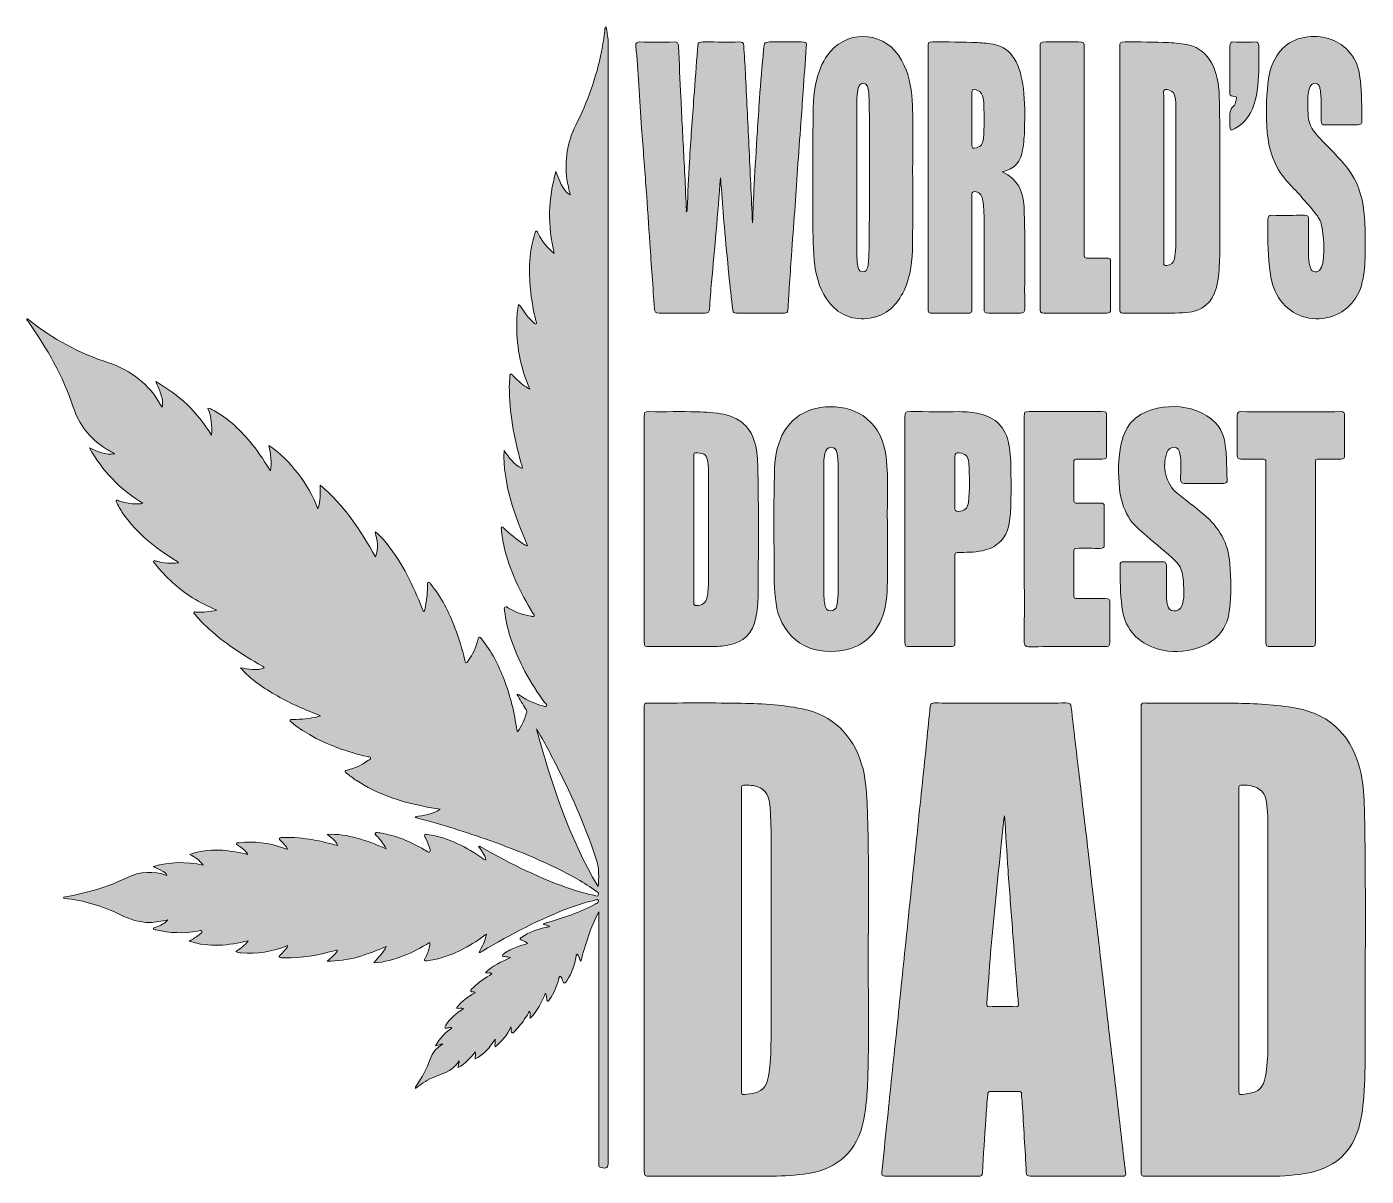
# Model space of a CAD drawing. Extents: x 416 to 1464, y -1420 to -521.
import ezdxf

# ---------------------------------------------------------------- set-up
doc = ezdxf.new("R2010")
doc.units = 0
doc.header["$MEASUREMENT"] = 0
doc.layers.add('katman 1', color=7, linetype='Continuous')

# ---------------------------------------------------------------- blocks, each defined once
blk = doc.blocks.new('block 2')
at = {"layer": 'katman 1', "true_color": 0x009246}
h = blk.add_hatch(color=114, dxfattribs=at)
h.dxf.hatch_style = 2
edge = h.paths.add_edge_path()
edge.add_spline(control_points=[(809.5, -804.7), (801.8, -787.2), (798.7, -769.5), (799.3, -751.3), (799.4, -747.1), (799.6, -742.8), (800.6, -738.5), (801.9, -738.7), (802.1, -739.8), (802.6, -740.5), (805.3, -744.8), (808.3, -748.9), (812.1, -752.2), (812.8, -752.8), (813.4, -754), (814.3, -753.4), (815, -752.9), (814.4, -751.9), (814.2, -751.1), (810.7, -736.7), (808.8, -722.1), (809.3, -707.3), (809.6, -699), (810.9, -690.8), (813.4, -682.9), (813.7, -682.1), (813.7, -681), (814.5, -680.9), (815.7, -680.8), (815.6, -682.1), (816, -682.8), (818.8, -688.8), (822.8, -693.8), (828.6, -698.5), (823.2, -676.5), (823.9, -655.4), (829.8, -634.4), (832.6, -641.1), (834.6, -648.2), (840.9, -652.7), (840.2, -648.5), (839.1, -644.5), (838.5, -640.4), (836.4, -625.6), (838.8, -611.5), (845.4, -598.2), (854.5, -579.8), (861.6, -560.6), (865.5, -540.4), (866.6, -534.9), (867.6, -529.4), (868.1, -523.8), (868.1, -523), (868.1, -522.2), (869.2, -521.1), (869.8, -525.2), (870.3, -528.8), (870.8, -532.4), (870.9, -533.4), (870.8, -534.4), (870.8, -535.4), (870.8, -826.2), (870.8, -1117), (870.8, -1407.8), (870.8, -1408.2), (870.8, -1408.7), (870.8, -1409.1), (870.8, -1413.6), (869.4, -1414.7), (865, -1413.6), (863.9, -1413.4), (863.4, -1412.9), (863.3, -1411.9), (863.3, -1410.8), (863.3, -1409.7), (863.3, -1408.7), (863.3, -1344.8), (863.3, -1280.9), (863.3, -1217), (863.3, -1215.9), (863.3, -1214.7), (863.3, -1213.6), (856.8, -1225.7), (853, -1238.7), (849.4, -1252.2), (847.7, -1250.4), (848.1, -1248), (846.5, -1246.7), (845.6, -1246.9), (845.8, -1247.7), (845.7, -1248.2), (844.4, -1255.1), (842.2, -1261.6), (838.3, -1267.5), (837.8, -1268.2), (837.3, -1269.3), (836.4, -1269.2), (835.4, -1269.1), (835.5, -1267.8), (835.1, -1267.1), (834.6, -1265.9), (834.3, -1264.7), (833.1, -1263.8), (832.1, -1264.6), (832.2, -1265.7), (832, -1266.7), (830.4, -1272.2), (828.2, -1277.4), (824.8, -1282.1), (824.4, -1282.6), (824.1, -1283.5), (823.3, -1283.3), (822.4, -1283.1), (822.7, -1282.2), (822.7, -1281.5), (822.6, -1280.2), (822.5, -1278.8), (821.8, -1277.1), (818.5, -1284.2), (815.6, -1291.2), (809.7, -1296.7), (809.3, -1294.7), (810.4, -1293.1), (809.3, -1291.2), (808.1, -1293.2), (807, -1294.9), (805.9, -1296.5), (803.6, -1300.1), (801.1, -1303.6), (797.9, -1306.5), (797.3, -1307.2), (796.6, -1308.4), (795.6, -1308.1), (794.5, -1307.7), (795.1, -1306.4), (794.9, -1305.5), (794.9, -1305.1), (794.8, -1304.6), (794.7, -1303.5), (791.5, -1309.9), (787.8, -1315), (782.3, -1319), (781.6, -1317), (782.9, -1315.3), (782.3, -1313.2), (778, -1319.6), (773.7, -1325.4), (766.7, -1328.6), (766.1, -1326.6), (767.8, -1325), (766.7, -1323), (763, -1328), (759, -1332.4), (753.3, -1335.3), (752.9, -1333.3), (754.7, -1332.1), (754.1, -1330), (750.9, -1335.3), (746.4, -1338.4), (740.9, -1340.3), (735.6, -1342), (730.6, -1344.3), (726, -1347.4), (724, -1348.7), (722.1, -1350.1), (719.9, -1351.6), (719.7, -1350.5), (720.4, -1350), (720.8, -1349.4), (725.2, -1343), (729.1, -1336.2), (731.5, -1328.7), (733.1, -1323.6), (736.6, -1320), (741.3, -1316.9), (739.1, -1316.9), (737.8, -1317.9), (735.7, -1318.4), (738.8, -1312.3), (743.2, -1308), (748.5, -1304.4), (747.2, -1303.6), (746.3, -1304.3), (745.3, -1304.3), (744.5, -1304.4), (743.6, -1305.1), (743.1, -1304.3), (742.6, -1303.5), (743.4, -1302.8), (743.8, -1302.1), (747.2, -1296.7), (752, -1292.9), (757.5, -1289.2), (755.8, -1288.5), (754.2, -1289.3), (752.2, -1288.9), (756, -1283.3), (761.2, -1279.9), (766.7, -1276.9), (766.5, -1276.6), (766.5, -1276.4), (766.4, -1276.3), (765.3, -1275.8), (763.6, -1276.7), (763.2, -1275.6), (762.8, -1274.3), (764.6, -1273.6), (765.4, -1272.6), (769.6, -1268.3), (774.7, -1265.2), (779.8, -1262), (778.4, -1260.4), (776.7, -1262.1), (774.9, -1261.2), (780.1, -1255.4), (787.1, -1252.7), (794.4, -1249.2), (792.4, -1248.9), (791.2, -1248.7), (789.9, -1248.5), (789.3, -1248.3), (788.3, -1248.7), (788, -1247.9), (787.8, -1247), (788.8, -1246.6), (789.4, -1246.2), (792.4, -1244), (795.6, -1242.3), (799.1, -1241.1), (801.8, -1240.1), (804.6, -1239.3), (807.7, -1238.3), (806.5, -1236.9), (804.9, -1236.5), (803.4, -1235.8), (802.9, -1235.5), (802, -1235.7), (801.9, -1234.9), (801.8, -1234), (802.6, -1233.7), (803.2, -1233.4), (808.7, -1229.4), (814.9, -1227.2), (821.5, -1225.8), (822.7, -1225.5), (823.8, -1225.3), (825.2, -1225.1), (823.6, -1223.8), (821.6, -1224.2), (820.1, -1223.3), (820.8, -1222.2), (821.9, -1222.3), (822.8, -1222.1), (835.7, -1218.2), (848.6, -1214), (860.5, -1207.5), (861, -1207.2), (861.6, -1206.9), (862.1, -1206.6), (862.9, -1206.1), (863.4, -1205.5), (863.1, -1204.6), (862.7, -1203.5), (861.7, -1204), (861.1, -1204.2), (854.6, -1205.7), (848.3, -1207.6), (842.1, -1209.8), (817.7, -1218.9), (794.7, -1230.9), (772.4, -1244.2), (771.7, -1244.6), (771.1, -1244.9), (770.5, -1245.2), (770.4, -1245.3), (770.2, -1245.2), (769.7, -1245.2), (772, -1240.7), (774.6, -1236.5), (775.5, -1231), (773.8, -1232.2), (772.4, -1233.2), (771, -1234.2), (760, -1241.7), (748.3, -1247.9), (735.1, -1250.8), (733.1, -1251.2), (730.9, -1251.5), (728.8, -1251.9), (726.9, -1252.2), (726.6, -1251.4), (727.5, -1249.8), (729, -1246.9), (730.4, -1243.9), (731.1, -1240.7), (731.3, -1239.7), (731.6, -1238.8), (731, -1237.6), (717.7, -1245.4), (704, -1252.2), (687.5, -1253.5), (690.9, -1249), (694.8, -1245.7), (697.1, -1240.7), (682.1, -1247), (667.3, -1252.5), (651, -1252), (653.9, -1249.4), (657.3, -1247.4), (659, -1243.7), (658, -1243.1), (657.2, -1243.7), (656.5, -1243.9), (643.8, -1247.4), (631, -1249.8), (617.8, -1249.4), (616.9, -1249.4), (616, -1249.4), (615.1, -1249.4), (614.5, -1249.3), (613.8, -1249.4), (613.5, -1248.7), (613.2, -1248), (613.9, -1247.7), (614.3, -1247.2), (616.2, -1245.4), (618.2, -1243.5), (619.6, -1241.2), (619.8, -1241), (619.8, -1240.6), (620, -1239.8), (608.1, -1245.1), (595.9, -1246.3), (583.5, -1245.6), (582.2, -1245.5), (581, -1245.5), (579.5, -1244.5), (583, -1242.2), (586.4, -1239.9), (589.2, -1236.2), (573.7, -1239.7), (558.7, -1241.8), (543.1, -1236.4), (546, -1234.5), (548.7, -1233.4), (550.7, -1231.4), (551.6, -1230.5), (553.6, -1229.8), (553, -1228.5), (552.5, -1227.4), (550.7, -1228.5), (549.6, -1228.7), (538.6, -1230.5), (527.8, -1230.2), (517, -1227.6), (516.3, -1227.5), (515.4, -1227.5), (514.7, -1226.4), (518.7, -1224.9), (523, -1223.8), (526.2, -1219.7), (521.3, -1221), (516.8, -1221.7), (512.2, -1221.8), (503.9, -1222), (496.5, -1219.3), (489.2, -1215.8), (475.3, -1209), (460.6, -1204.6), (445.2, -1202.9), (445, -1202.9), (444.9, -1202.7), (444.7, -1202.7), (444.6, -1201.7), (445.4, -1201.9), (446, -1201.8), (462.9, -1198.8), (479.2, -1194.3), (494.7, -1186.6), (504.5, -1181.7), (515, -1181.4), (525.6, -1185), (524.7, -1183.1), (523.9, -1182.4), (520.8, -1180.9), (518.9, -1180), (516.9, -1179.2), (515, -1178.1), (527.7, -1174.3), (540.6, -1174.1), (554, -1177), (551.1, -1173.1), (547.5, -1170.8), (543.6, -1168.7), (558.6, -1163.1), (573.6, -1165.1), (589, -1168.6), (587, -1165.4), (584.3, -1163.7), (581.7, -1161.8), (581.1, -1161.3), (579.7, -1161.2), (580, -1160.1), (580.2, -1159.2), (581.4, -1159.6), (582.1, -1159.5), (593.8, -1158.2), (605.2, -1159.4), (616.2, -1163.4), (617.3, -1163.8), (618.4, -1164.2), (619.5, -1164.6), (619.6, -1164.6), (619.6, -1164.6), (619.9, -1164.5), (619, -1162), (617, -1160.4), (615.3, -1158.5), (614.7, -1157.7), (613.1, -1157.2), (613.7, -1156.1), (614.2, -1155.1), (615.6, -1155.4), (616.7, -1155.4), (624.5, -1155), (632.3, -1155.9), (640, -1157.2), (646.3, -1158.2), (652.5, -1159.9), (659.1, -1161.6), (657.5, -1157.4), (653.9, -1155.5), (651, -1152.9), (667.3, -1152.1), (682, -1157.9), (697, -1164.1), (695.3, -1160.3), (692.7, -1157.8), (690.5, -1154.9), (689.7, -1154), (687.9, -1153), (688.5, -1152.1), (689.2, -1150.9), (691.1, -1151.6), (692.4, -1151.8), (704.8, -1153.7), (716.1, -1158.7), (726.9, -1164.9), (726.9, -1164.9), (727, -1165), (727.1, -1165), (728.4, -1165.6), (729.9, -1167.6), (731, -1166.8), (732.2, -1165.8), (731, -1163.8), (730.6, -1162.3), (730, -1159.8), (728.8, -1157.5), (727.6, -1155.2), (727.3, -1154.6), (726.6, -1154), (727.1, -1153.3), (727.6, -1152.6), (728.4, -1153), (729.1, -1153.1), (737.5, -1153.9), (745.4, -1156.7), (753, -1160.2), (760, -1163.4), (766.5, -1167.4), (772.8, -1171.9), (773.4, -1172.3), (773.9, -1173.1), (775.1, -1172.9), (774.3, -1168.7), (771.6, -1165.7), (769.2, -1162.3), (770.5, -1162), (771.1, -1162.8), (771.8, -1163.2), (794.6, -1176.1), (817.8, -1187.7), (842.7, -1196), (848.5, -1198), (854.4, -1199.6), (860.4, -1200.8), (861.3, -1201), (862.5, -1201.7), (863, -1200.4), (863.6, -1199.1), (862.7, -1198.2), (861.7, -1197.5), (856.9, -1194.1), (851.8, -1190.9), (846.7, -1188), (824.9, -1175.5), (801.7, -1166.2), (778.1, -1157.7), (759.6, -1151.1), (740.9, -1145.4), (721.9, -1140.2), (721.2, -1140), (720.4, -1140.1), (719.8, -1139.1), (726.5, -1138.1), (733, -1137.2), (739.4, -1133.3), (734.5, -1132.5), (730.3, -1131.8), (726, -1130.9), (707.5, -1127.1), (689.8, -1121.2), (673.9, -1110.8), (671.2, -1109), (668.7, -1107), (666.1, -1105.1), (665.6, -1104.7), (664.7, -1104.3), (664.9, -1103.5), (665, -1102.7), (666, -1102.8), (666.6, -1102.6), (672.5, -1101.1), (678, -1098.9), (682.8, -1095.2), (683.6, -1094.7), (685.1, -1094.3), (684.8, -1093.1), (684.6, -1092.1), (683.2, -1092.3), (682.3, -1092.1), (666.4, -1088.3), (651.2, -1083), (637, -1074.9), (632.1, -1072.1), (627.5, -1068.9), (623.2, -1065.3), (622.7, -1064.9), (621.8, -1064.5), (622, -1063.7), (622.3, -1062.7), (623.3, -1063), (624.1, -1063), (630.8, -1063), (637.4, -1062.4), (643.9, -1060.8), (644.3, -1060.7), (644.7, -1060.5), (645.7, -1060.1), (633.8, -1055.5), (622.6, -1050.7), (612, -1044.6), (601.4, -1038.6), (591.3, -1031.9), (583.1, -1022.6), (586.3, -1022.9), (589.3, -1023.8), (592.5, -1024), (595.6, -1024.1), (598.6, -1023.8), (601.6, -1022.7), (601.5, -1021.5), (600.5, -1021.4), (599.9, -1021.1), (584.3, -1012.3), (569.5, -1002.6), (556.5, -990.3), (553.3, -987.4), (550.3, -984.4), (547.7, -981), (547.2, -980.5), (546.4, -980), (546.8, -979.2), (547.2, -978.6), (548, -979), (548.6, -979.1), (553.8, -979.4), (559, -978.9), (564.7, -977.4), (557.7, -974.6), (551.5, -971.5), (545.6, -967.8), (534.3, -960.6), (524.6, -951.7), (516.3, -941.3), (515.8, -940.7), (514.8, -940), (515.2, -939.3), (515.8, -938.3), (516.9, -939.1), (517.6, -939.3), (523.1, -940.6), (528.6, -941.2), (534.6, -940.5), (533.8, -939.1), (532.5, -938.7), (531.6, -938.1), (516.3, -928.7), (502.5, -917.6), (492, -902.9), (489.8, -899.9), (488.1, -896.7), (486.3, -893.5), (486, -892.9), (485.4, -892.2), (486.1, -891.6), (486.6, -891.1), (487.2, -891.6), (487.8, -891.9), (493.4, -894), (499.2, -894.6), (505.1, -894.3), (505.4, -894.2), (505.8, -894.1), (506.7, -893.9), (488.7, -883), (475.2, -868.5), (465, -850.6), (471.4, -853.3), (477.5, -856.4), (484.8, -855.3), (482.4, -853.8), (479.9, -852.5), (477.5, -851), (465.3, -843.1), (456.7, -832.3), (452.3, -818.6), (444.4, -794.4), (431.7, -772.7), (417.3, -752), (416.8, -751.3), (416, -750.8), (416, -749.7), (416.8, -749.3), (417.1, -750), (417.6, -750.4), (436.3, -765.4), (457.2, -776.5), (479.9, -784), (497.9, -790), (511.7, -800.7), (520.9, -817.4), (521.1, -817.7), (521.3, -818.1), (521.8, -818.8), (522.7, -814.9), (521.8, -811.6), (520.8, -808.3), (519.8, -805), (518.1, -802), (516.9, -798.7), (534.9, -808.9), (549.5, -822.4), (560.4, -840.7), (561.2, -833.1), (560.3, -826.3), (557.6, -819.7), (558.9, -819.2), (559.8, -820), (560.6, -820.4), (572.4, -826.6), (582, -835.4), (590.4, -845.5), (596, -852.2), (601, -859.4), (605.5, -866.9), (605.7, -867.3), (606.1, -867.7), (606.7, -868.6), (607.7, -861.6), (606.6, -855.3), (605.4, -848.8), (614.3, -854.7), (621.5, -862.1), (627.9, -870.4), (634.4, -878.8), (639.7, -887.8), (643.6, -898.2), (644.9, -895), (645.1, -892), (645.4, -889.1), (645.6, -886.2), (645.4, -883.3), (645.4, -879.6), (664.2, -895.4), (677, -914.9), (688.7, -935.8), (691.5, -929.2), (690.1, -923), (688.5, -916.2), (692.6, -919.3), (695.3, -922.7), (698, -926.1), (710, -941.2), (718.3, -958.3), (725.2, -976.1), (725.5, -976.8), (725.7, -977.4), (726, -978.1), (726, -978.2), (726.2, -978.3), (726.5, -978.6), (727.7, -976.8), (727.8, -974.7), (728.1, -972.8), (729, -967.9), (729.4, -962.9), (729.4, -957.9), (729.4, -957.2), (729.1, -956.1), (729.9, -955.8), (731, -955.4), (731.4, -956.5), (731.9, -957.1), (740.3, -967.4), (746.2, -979), (750.9, -991.3), (754.1, -999.5), (756.6, -1008), (758.6, -1016.5), (758.8, -1017.3), (758.6, -1018.4), (759.5, -1018.6), (760.4, -1018.7), (760.8, -1017.7), (761.2, -1017), (764.9, -1012.1), (767.3, -1006.6), (768.9, -1000.7), (769.1, -1000), (769, -998.9), (769.8, -998.6), (770.8, -998.3), (771.2, -999.5), (771.8, -1000.1), (779.4, -1009.6), (785, -1020.3), (789.3, -1031.7), (794.2, -1044.5), (797.4, -1057.8), (799.3, -1071.4), (799.4, -1071.8), (799.5, -1072.1), (799.7, -1072.8), (803.4, -1067.9), (805.4, -1062.7), (807, -1057.2), (807.3, -1056.3), (806.6, -1055.5), (806.1, -1054.8), (803.9, -1051.1), (801.7, -1047.3), (799.4, -1043.4), (800.8, -1043.2), (801.5, -1044.1), (802.2, -1044.6), (807.6, -1048.1), (813.4, -1050.7), (819.7, -1052.4), (820.6, -1052.6), (821.8, -1053.3), (822.4, -1052.5), (823.2, -1051.6), (821.9, -1050.8), (821.3, -1050.1), (809.7, -1034.3), (800.2, -1017.2), (794.1, -998.4), (792, -991.8), (790.6, -985), (789.7, -978.1), (789.6, -977.1), (789.1, -975.7), (789.9, -975.1), (790.9, -974.2), (791.8, -975.5), (792.7, -975.9), (798.2, -979), (804, -981.2), (810.2, -982.2), (811, -982.3), (812.2, -982.8), (812.7, -982.1), (813.4, -981.3), (812.3, -980.5), (811.9, -979.8), (802, -963.7), (793.8, -946.7), (789.4, -928.2), (788.3, -923.6), (787.6, -919), (787.2, -914.2), (787.2, -913.6), (786.9, -912.9), (787.5, -912.5), (788.3, -912), (788.8, -912.9), (789.2, -913.4), (794, -918), (799, -922.2), (804.5, -925.8), (805.3, -926.3), (806.1, -927), (807.6, -927.1), (797.6, -903.1), (788.3, -879), (789.3, -852.5), (793.1, -858), (796.7, -863.7), (803.5, -866.6), (803.5, -864.6), (802.8, -863.1), (802.4, -861.6), (797, -842.3), (793.3, -822.7), (793.4, -802.5), (793.4, -799.9), (793.7, -797.2), (793.8, -794.5), (793.9, -793.9), (793.8, -793.2), (794.4, -792.9), (795.3, -792.5), (795.7, -793.3), (796.1, -793.8), (799.3, -797.2), (802.6, -800.4), (806.5, -802.9), (807.3, -803.4), (808, -803.8), (809.5, -804.7)], knot_values=[0, 0, 0, 0, 1, 1, 1, 2, 2, 2, 3, 3, 3, 4, 4, 4, 5, 5, 5, 6, 6, 6, 7, 7, 7, 8, 8, 8, 9, 9, 9, 10, 10, 10, 11, 11, 11, 12, 12, 12, 13, 13, 13, 14, 14, 14, 15, 15, 15, 16, 16, 16, 17, 17, 17, 18, 18, 18, 19, 19, 19, 20, 20, 20, 21, 21, 21, 22, 22, 22, 23, 23, 23, 24, 24, 24, 25, 25, 25, 26, 26, 26, 27, 27, 27, 28, 28, 28, 29, 29, 29, 30, 30, 30, 31, 31, 31, 32, 32, 32, 33, 33, 33, 34, 34, 34, 35, 35, 35, 36, 36, 36, 37, 37, 37, 38, 38, 38, 39, 39, 39, 40, 40, 40, 41, 41, 41, 42, 42, 42, 43, 43, 43, 44, 44, 44, 45, 45, 45, 46, 46, 46, 47, 47, 47, 48, 48, 48, 49, 49, 49, 50, 50, 50, 51, 51, 51, 52, 52, 52, 53, 53, 53, 54, 54, 54, 55, 55, 55, 56, 56, 56, 57, 57, 57, 58, 58, 58, 59, 59, 59, 60, 60, 60, 61, 61, 61, 62, 62, 62, 63, 63, 63, 64, 64, 64, 65, 65, 65, 66, 66, 66, 67, 67, 67, 68, 68, 68, 69, 69, 69, 70, 70, 70, 71, 71, 71, 72, 72, 72, 73, 73, 73, 74, 74, 74, 75, 75, 75, 76, 76, 76, 77, 77, 77, 78, 78, 78, 79, 79, 79, 80, 80, 80, 81, 81, 81, 82, 82, 82, 83, 83, 83, 84, 84, 84, 85, 85, 85, 86, 86, 86, 87, 87, 87, 88, 88, 88, 89, 89, 89, 90, 90, 90, 91, 91, 91, 92, 92, 92, 93, 93, 93, 94, 94, 94, 95, 95, 95, 96, 96, 96, 97, 97, 97, 98, 98, 98, 99, 99, 99, 100, 100, 100, 101, 101, 101, 102, 102, 102, 103, 103, 103, 104, 104, 104, 105, 105, 105, 106, 106, 106, 107, 107, 107, 108, 108, 108, 109, 109, 109, 110, 110, 110, 111, 111, 111, 112, 112, 112, 113, 113, 113, 114, 114, 114, 115, 115, 115, 116, 116, 116, 117, 117, 117, 118, 118, 118, 119, 119, 119, 120, 120, 120, 121, 121, 121, 122, 122, 122, 123, 123, 123, 124, 124, 124, 125, 125, 125, 126, 126, 126, 127, 127, 127, 128, 128, 128, 129, 129, 129, 130, 130, 130, 131, 131, 131, 132, 132, 132, 133, 133, 133, 134, 134, 134, 135, 135, 135, 136, 136, 136, 137, 137, 137, 138, 138, 138, 139, 139, 139, 140, 140, 140, 141, 141, 141, 142, 142, 142, 143, 143, 143, 144, 144, 144, 145, 145, 145, 146, 146, 146, 147, 147, 147, 148, 148, 148, 149, 149, 149, 150, 150, 150, 151, 151, 151, 152, 152, 152, 153, 153, 153, 154, 154, 154, 155, 155, 155, 156, 156, 156, 157, 157, 157, 158, 158, 158, 159, 159, 159, 160, 160, 160, 161, 161, 161, 162, 162, 162, 163, 163, 163, 164, 164, 164, 165, 165, 165, 166, 166, 166, 167, 167, 167, 168, 168, 168, 169, 169, 169, 170, 170, 170, 171, 171, 171, 172, 172, 172, 173, 173, 173, 174, 174, 174, 175, 175, 175, 176, 176, 176, 177, 177, 177, 178, 178, 178, 179, 179, 179, 180, 180, 180, 181, 181, 181, 182, 182, 182, 183, 183, 183, 184, 184, 184, 185, 185, 185, 186, 186, 186, 187, 187, 187, 188, 188, 188, 189, 189, 189, 190, 190, 190, 191, 191, 191, 192, 192, 192, 193, 193, 193, 194, 194, 194, 195, 195, 195, 196, 196, 196, 197, 197, 197, 198, 198, 198, 199, 199, 199, 200, 200, 200, 201, 201, 201, 202, 202, 202, 203, 203, 203, 204, 204, 204, 205, 205, 205, 206, 206, 206, 207, 207, 207, 208, 208, 208, 209, 209, 209, 210, 210, 210, 211, 211, 211, 212, 212, 212, 213, 213, 213, 214, 214, 214, 215, 215, 215, 216, 216, 216, 217, 217, 217, 218, 218, 218, 219, 219, 219, 220, 220, 220, 221, 221, 221, 222, 222, 222, 223, 223, 223, 224, 224, 224, 225, 225, 225, 226, 226, 226, 227, 227, 227, 228, 228, 228, 229, 229, 229, 230, 230, 230, 231, 231, 231, 232, 232, 232, 233, 233, 233, 234, 234, 234, 235, 235, 235, 236, 236, 236, 237, 237, 237, 238, 238, 238, 239, 239, 239, 240, 240, 240, 241, 241, 241, 242, 242, 242, 243, 243, 243, 244, 244, 244, 245, 245, 245, 246, 246, 246, 247, 247, 247, 248, 248, 248, 249, 249, 249, 250, 250, 250, 251, 251, 251, 252, 252, 252, 253, 253, 253, 254, 254, 254, 255, 255, 255, 256, 256, 256, 257, 257, 257, 258, 258, 258, 259, 259, 259, 260, 260, 260, 261, 261, 261, 262, 262, 262, 263, 263, 263, 264, 264, 264, 265, 265, 265, 266, 266, 266, 267, 267, 267, 268, 268, 268, 269, 269, 269, 270, 270, 270, 271, 271, 271, 272, 272, 272, 273, 273, 273, 274, 274, 274, 275, 275, 275, 276, 276, 276, 277, 277, 277, 277], degree=3, periodic=1)
edge = h.paths.add_edge_path()
edge.add_spline(control_points=[(814.6, -1070.3), (826.5, -1112.8), (839.6, -1154.9), (862.8, -1193.6), (863.8, -1188), (863.3, -1178.4), (861.9, -1174), (853.9, -1148.6), (843.1, -1124.5), (831.2, -1100.8), (826, -1090.5), (820.6, -1080.3), (814.6, -1070.3)], knot_values=[0, 0, 0, 0, 1, 1, 1, 2, 2, 2, 3, 3, 3, 4, 4, 4, 4], degree=3, periodic=1)
at = {"layer": 'katman 1', "true_color": 0xffffff}
h = blk.add_hatch(color=7, dxfattribs=at)
h.dxf.hatch_style = 2
edge = h.paths.add_edge_path()
edge.add_spline(control_points=[(1108.9, -639.1), (1108.9, -656.6), (1109, -674), (1108.8, -691.4), (1108.7, -703.7), (1107.6, -716), (1102.2, -727.3), (1096.7, -738.8), (1088.6, -747.2), (1075.5, -749.1), (1062.9, -750.8), (1052, -747.2), (1043.9, -737.1), (1037.1, -728.6), (1033.8, -718.7), (1032.4, -708.1), (1030.8, -696.1), (1030.9, -683.9), (1030.9, -671.7), (1030.7, -647.1), (1030.6, -622.6), (1031, -598), (1031.2, -586), (1030.8, -573.8), (1034, -562), (1036.1, -554.2), (1039, -546.8), (1044.4, -540.6), (1060.3, -522.2), (1088.3, -525.5), (1100.2, -547.1), (1105.6, -557), (1107.9, -567.7), (1108.5, -578.8), (1109.5, -598.9), (1108.8, -619), (1108.9, -639.1)], knot_values=[0, 0, 0, 0, 1, 1, 1, 2, 2, 2, 3, 3, 3, 4, 4, 4, 5, 5, 5, 6, 6, 6, 7, 7, 7, 8, 8, 8, 9, 9, 9, 10, 10, 10, 11, 11, 11, 12, 12, 12, 12], degree=3, periodic=1)
edge = h.paths.add_edge_path()
edge.add_spline(control_points=[(1065.2, -639), (1065.2, -658.9), (1065.2, -678.9), (1065.3, -698.8), (1065.3, -702.4), (1065.4, -706.1), (1066.3, -709.6), (1066.7, -711.5), (1067.8, -712.9), (1070, -712.8), (1072.1, -712.8), (1073.1, -711.4), (1073.6, -709.6), (1073.8, -708.9), (1074, -708.2), (1074, -707.5), (1074.9, -699.2), (1075, -690.8), (1075, -682.5), (1075, -650.1), (1075.1, -617.7), (1075, -585.3), (1075, -581.1), (1074.7, -576.8), (1074.5, -572.6), (1074.3, -570.8), (1074.1, -569), (1073.3, -567.4), (1072.1, -564.9), (1069.5, -564.6), (1067.6, -566.6), (1066.8, -567.5), (1066.4, -568.5), (1066.2, -569.7), (1065.6, -573), (1065.2, -576.4), (1065.2, -579.8), (1065.2, -599.5), (1065.2, -619.3), (1065.2, -639)], knot_values=[0, 0, 0, 0, 1, 1, 1, 2, 2, 2, 3, 3, 3, 4, 4, 4, 5, 5, 5, 6, 6, 6, 7, 7, 7, 8, 8, 8, 9, 9, 9, 10, 10, 10, 11, 11, 11, 12, 12, 12, 13, 13, 13, 13], degree=3, periodic=1)
h = blk.add_hatch(color=7, dxfattribs=at)
h.dxf.hatch_style = 2
edge = h.paths.add_edge_path()
edge.add_spline(control_points=[(983.6, -674.6), (984, -664.5), (984.4, -654.6), (984.9, -644.8), (985.7, -630.8), (986.6, -616.8), (987.4, -602.8), (988, -594.3), (988.5, -585.8), (989.1, -577.3), (990.1, -564.5), (991.1, -551.8), (992.3, -539), (992.8, -533), (993, -533), (999.1, -533), (1006.6, -533), (1014.2, -533), (1021.7, -533), (1025.8, -533), (1026, -533), (1025.7, -537), (1024.9, -548.6), (1024, -560.2), (1023.2, -571.8), (1022.6, -579.9), (1022.1, -588.1), (1021.5, -596.2), (1020.6, -608.3), (1019.7, -620.3), (1018.9, -632.4), (1018.1, -643.3), (1017.4, -654.3), (1016.6, -665.3), (1015.8, -676.9), (1014.9, -688.5), (1014.1, -700.1), (1013.5, -708.5), (1013, -716.8), (1012.4, -725.1), (1012, -731), (1011.6, -736.8), (1011.3, -742.7), (1011.2, -744.5), (1010.4, -745.1), (1008.6, -745.1), (996, -745.1), (983.5, -745.1), (971, -745.1), (969.2, -745.1), (968.4, -744.6), (968.2, -742.7), (967.2, -733.5), (966.1, -724.2), (965.1, -714.9), (963.9, -702.4), (962.7, -689.8), (961.6, -677.3), (960.7, -667.5), (960, -657.6), (959.3, -647.8), (959, -645), (958.8, -642.3), (958.6, -639.3), (957.5, -653.4), (956.4, -667.2), (955.2, -681), (954.1, -694.3), (952.8, -707.7), (951.6, -721), (951, -727.9), (950.4, -734.8), (950, -741.7), (949.8, -744.2), (949.2, -745.2), (946.5, -745.2), (934.5, -745), (922.5, -745), (910.5, -745.1), (908, -745.2), (907.1, -744.3), (906.9, -741.8), (905.8, -724.6), (904.5, -707.5), (903.3, -690.3), (902.4, -676.4), (901.5, -662.4), (900.5, -648.5), (899.3, -632.5), (898.1, -616.5), (896.9, -600.4), (896.1, -589.1), (895.4, -577.8), (894.6, -566.4), (893.9, -556.3), (893.3, -546.2), (892.4, -536.1), (892.2, -533.5), (893.3, -533), (895.6, -533), (904.5, -533.1), (913.4, -533.1), (922.3, -533), (924.7, -533), (925.8, -533.8), (925.8, -536.3), (926.3, -549.6), (926.9, -563), (927.6, -576.3), (928.3, -592.3), (929.2, -608.4), (930, -624.4), (930.5, -633), (930.9, -641.7), (931.2, -650.3), (931.4, -655.4), (932.1, -660.5), (931.8, -666), (932.5, -665.1), (932.5, -664.3), (932.5, -663.5), (933.1, -651.2), (933.5, -639), (934.3, -626.7), (935.3, -609.8), (936.6, -592.9), (937.8, -576), (938.7, -563.6), (939.7, -551.2), (940.6, -538.8), (941, -533), (940.9, -533), (946.7, -533), (955.6, -533), (964.5, -533.1), (973.4, -533), (975.5, -533), (976.7, -533.4), (976.8, -535.9), (977.1, -543), (977.7, -550.1), (978.1, -557.2), (979, -576.1), (980, -595.1), (980.8, -614.1), (981.8, -634.2), (982.7, -654.2), (983.6, -674.6)], knot_values=[0, 0, 0, 0, 1, 1, 1, 2, 2, 2, 3, 3, 3, 4, 4, 4, 5, 5, 5, 6, 6, 6, 7, 7, 7, 8, 8, 8, 9, 9, 9, 10, 10, 10, 11, 11, 11, 12, 12, 12, 13, 13, 13, 14, 14, 14, 15, 15, 15, 16, 16, 16, 17, 17, 17, 18, 18, 18, 19, 19, 19, 20, 20, 20, 21, 21, 21, 22, 22, 22, 23, 23, 23, 24, 24, 24, 25, 25, 25, 26, 26, 26, 27, 27, 27, 28, 28, 28, 29, 29, 29, 30, 30, 30, 31, 31, 31, 32, 32, 32, 33, 33, 33, 34, 34, 34, 35, 35, 35, 36, 36, 36, 37, 37, 37, 38, 38, 38, 39, 39, 39, 40, 40, 40, 41, 41, 41, 42, 42, 42, 43, 43, 43, 44, 44, 44, 45, 45, 45, 46, 46, 46, 47, 47, 47, 48, 48, 48, 49, 49, 49, 49], degree=3, periodic=1)
h = blk.add_hatch(color=7, dxfattribs=at)
h.dxf.hatch_style = 2
edge = h.paths.add_edge_path()
edge.add_spline(control_points=[(1179, -634.6), (1191.4, -640.2), (1195.4, -650.1), (1196, -661.7), (1197.2, -688.4), (1196.2, -715.1), (1196.6, -741.8), (1196.6, -744.3), (1195.8, -745.2), (1193.2, -745.1), (1184.9, -745), (1176.5, -745), (1168.2, -745.2), (1165.4, -745.2), (1164.7, -744.3), (1164.7, -741.6), (1164.8, -717.3), (1164.8, -692.9), (1164.7, -668.5), (1164.6, -664.3), (1164.4, -660), (1163.6, -655.8), (1163, -652.4), (1160.7, -650.3), (1157.5, -650.1), (1156.1, -650), (1155.3, -650.5), (1155.3, -652), (1155.3, -652.9), (1155.3, -653.8), (1155.3, -654.7), (1155.3, -683.4), (1155.3, -712.1), (1155.3, -740.9), (1155.3, -745.1), (1155.3, -745.1), (1151, -745.1), (1142.5, -745.1), (1133.9, -745.1), (1125.4, -745.1), (1121, -745.1), (1121, -745.1), (1121, -740.8), (1121, -705.2), (1121, -669.6), (1121, -634), (1121, -601.7), (1121, -569.3), (1121, -536.9), (1121, -533), (1121, -533.1), (1124.8, -533), (1136.4, -532.8), (1147.9, -533.2), (1159.5, -533.5), (1164.1, -533.6), (1168.7, -534.2), (1173.2, -535.1), (1179.9, -536.3), (1184.7, -540.1), (1188.2, -545.8), (1192.7, -553), (1194.4, -561.2), (1195.5, -569.5), (1196.7, -580), (1196.7, -590.5), (1196.4, -600.9), (1196.3, -606.4), (1195.8, -611.9), (1194.9, -617.4), (1193.4, -626.2), (1189.1, -632.6), (1179, -634.6)], knot_values=[0, 0, 0, 0, 1, 1, 1, 2, 2, 2, 3, 3, 3, 4, 4, 4, 5, 5, 5, 6, 6, 6, 7, 7, 7, 8, 8, 8, 9, 9, 9, 10, 10, 10, 11, 11, 11, 12, 12, 12, 13, 13, 13, 14, 14, 14, 15, 15, 15, 16, 16, 16, 17, 17, 17, 18, 18, 18, 19, 19, 19, 20, 20, 20, 21, 21, 21, 22, 22, 22, 23, 23, 23, 24, 24, 24, 24], degree=3, periodic=1)
edge = h.paths.add_edge_path()
edge.add_spline(control_points=[(1155.3, -593.1), (1155.3, -599.9), (1155.3, -606.6), (1155.3, -613.4), (1155.3, -616.2), (1156, -616.6), (1158.7, -615.8), (1162.4, -614.8), (1163.7, -613.1), (1164.2, -608.3), (1165.1, -599.6), (1164.8, -590.9), (1164.6, -582.2), (1164.6, -579.9), (1164.3, -577.4), (1163.5, -575.1), (1162.7, -572.7), (1161, -571.1), (1158.5, -570.5), (1155.6, -569.8), (1155.3, -570), (1155.3, -572.8), (1155.3, -579.6), (1155.3, -586.3), (1155.3, -593.1)], knot_values=[0, 0, 0, 0, 1, 1, 1, 2, 2, 2, 3, 3, 3, 4, 4, 4, 5, 5, 5, 6, 6, 6, 7, 7, 7, 8, 8, 8, 8], degree=3, periodic=1)
h = blk.add_hatch(color=7, dxfattribs=at)
h.dxf.hatch_style = 2
edge = h.paths.add_edge_path()
edge.add_spline(control_points=[(1208.6, -639), (1208.6, -605.2), (1208.6, -571.4), (1208.6, -537.6), (1208.6, -533), (1208.6, -533), (1213.2, -533), (1221.6, -533), (1229.9, -533), (1238.3, -533), (1243, -533), (1243, -533), (1243, -537.9), (1243, -591.2), (1243, -644.6), (1243, -697.9), (1243, -702.1), (1243, -702.1), (1247.2, -702.1), (1251.8, -702.1), (1256.3, -702.2), (1260.8, -702.1), (1262.9, -702), (1263.7, -702.8), (1263.7, -704.9), (1263.6, -717.3), (1263.6, -729.8), (1263.7, -742.2), (1263.7, -744.4), (1262.9, -745.1), (1260.7, -745.1), (1244.3, -745.1), (1228, -745), (1211.6, -745.2), (1208.6, -745.2), (1208.6, -743.5), (1208.6, -741.4), (1208.6, -715), (1208.6, -688.6), (1208.6, -662.2), (1208.6, -654.4), (1208.6, -646.7), (1208.6, -639)], knot_values=[0, 0, 0, 0, 1, 1, 1, 2, 2, 2, 3, 3, 3, 4, 4, 4, 5, 5, 5, 6, 6, 6, 7, 7, 7, 8, 8, 8, 9, 9, 9, 10, 10, 10, 11, 11, 11, 12, 12, 12, 13, 13, 13, 14, 14, 14, 14], degree=3, periodic=1)
h = blk.add_hatch(color=7, dxfattribs=at)
h.dxf.hatch_style = 2
edge = h.paths.add_edge_path()
edge.add_spline(control_points=[(1270.9, -639), (1270.9, -605), (1270.9, -571.1), (1270.9, -537.1), (1270.9, -533), (1270.9, -533.1), (1275.1, -533), (1286.5, -532.8), (1297.8, -533.2), (1309.2, -533.5), (1314.5, -533.7), (1319.9, -534.2), (1325.1, -535.5), (1332.9, -537.4), (1338.8, -542), (1342.6, -549.2), (1346.9, -557.2), (1348.4, -565.9), (1348.7, -574.9), (1349.8, -613.5), (1348.9, -652.1), (1349.2, -690.6), (1349.2, -694.7), (1349.3, -698.7), (1349, -702.7), (1348.6, -710.2), (1348.5, -717.7), (1346.5, -725.1), (1343.3, -737.1), (1335.6, -743.7), (1323.2, -744.6), (1306.6, -745.7), (1289.9, -744.8), (1273.3, -745.1), (1270.9, -745.2), (1270.9, -743.7), (1270.9, -742), (1270.9, -721.8), (1270.9, -701.6), (1270.9, -681.4), (1270.9, -667.3), (1270.9, -653.1), (1270.9, -639)], knot_values=[0, 0, 0, 0, 1, 1, 1, 2, 2, 2, 3, 3, 3, 4, 4, 4, 5, 5, 5, 6, 6, 6, 7, 7, 7, 8, 8, 8, 9, 9, 9, 10, 10, 10, 11, 11, 11, 12, 12, 12, 13, 13, 13, 14, 14, 14, 14], degree=3, periodic=1)
edge = h.paths.add_edge_path()
edge.add_spline(control_points=[(1305.3, -638.7), (1305.3, -659.7), (1305.3, -680.7), (1305.3, -701.7), (1305.3, -703.1), (1305.3, -704.5), (1305.3, -706), (1305.3, -707.6), (1306.1, -708.1), (1307.7, -707.9), (1310.6, -707.6), (1313, -705.7), (1313.6, -702.6), (1314.1, -699.6), (1314.6, -696.6), (1314.7, -693.6), (1314.8, -658.1), (1314.8, -622.7), (1314.8, -587.2), (1314.8, -584.9), (1314.8, -582.5), (1314.7, -580.2), (1314.5, -577.7), (1314.3, -575.1), (1312.8, -572.8), (1311.7, -571.3), (1307.9, -569.5), (1306.4, -570.2), (1304.3, -571.1), (1305.3, -573.2), (1305.3, -574.7), (1305.3, -596), (1305.3, -617.4), (1305.3, -638.7)], knot_values=[0, 0, 0, 0, 1, 1, 1, 2, 2, 2, 3, 3, 3, 4, 4, 4, 5, 5, 5, 6, 6, 6, 7, 7, 7, 8, 8, 8, 9, 9, 9, 10, 10, 10, 11, 11, 11, 11], degree=3, periodic=1)
h = blk.add_hatch(color=7, dxfattribs=at)
h.dxf.hatch_style = 2
edge = h.paths.add_edge_path()
edge.add_spline(control_points=[(1379.6, -548.6), (1379.7, -558.3), (1379.5, -568.6), (1376.9, -578.7), (1374.5, -588.1), (1369.6, -595.8), (1361, -600.8), (1357.6, -602.8), (1357, -602.4), (1357, -598.4), (1357, -596.6), (1357.1, -594.8), (1357, -593), (1356.8, -589.4), (1356.8, -586), (1359.9, -583.3), (1361, -582.3), (1361.3, -580.6), (1361.8, -579.2), (1362.8, -575.7), (1362.8, -575.6), (1359.2, -575.3), (1357.1, -575.2), (1357, -573.9), (1357, -572.4), (1357, -566.5), (1357, -560.5), (1357, -554.6), (1357, -548.4), (1357.1, -542.3), (1357, -536.2), (1357, -533.9), (1357.8, -533), (1360.1, -533), (1365.6, -533.1), (1371.1, -533.1), (1376.6, -533), (1378.8, -533), (1379.7, -533.8), (1379.6, -536), (1379.5, -540), (1379.6, -544), (1379.6, -548.6)], knot_values=[0, 0, 0, 0, 1, 1, 1, 2, 2, 2, 3, 3, 3, 4, 4, 4, 5, 5, 5, 6, 6, 6, 7, 7, 7, 8, 8, 8, 9, 9, 9, 10, 10, 10, 11, 11, 11, 12, 12, 12, 13, 13, 13, 14, 14, 14, 14], degree=3, periodic=1)
h = blk.add_hatch(color=7, dxfattribs=at)
h.dxf.hatch_style = 2
edge = h.paths.add_edge_path()
edge.add_spline(control_points=[(1418.6, -687.6), (1418.8, -693.1), (1418.1, -699.6), (1419.1, -706), (1419.3, -707.4), (1419.6, -708.7), (1420, -709.9), (1420.6, -711.7), (1421.8, -712.8), (1423.7, -712.9), (1425.6, -713), (1427, -712.2), (1427.9, -710.6), (1429.1, -708.7), (1429.6, -706.5), (1429.9, -704.3), (1431, -695), (1430.5, -685.7), (1428.8, -676.5), (1428.2, -672.7), (1426, -669.8), (1423.8, -666.9), (1416.8, -658), (1408.9, -649.9), (1401.4, -641.5), (1391.5, -630.6), (1387.5, -617.7), (1386.3, -603.6), (1385.2, -591), (1385.4, -578.4), (1386.8, -565.8), (1387.4, -560.7), (1388.2, -555.7), (1390.1, -551), (1395.6, -537.3), (1405.7, -529.5), (1420.5, -528.8), (1433.5, -528.2), (1444.4, -532.6), (1452.4, -543.3), (1456.8, -549.3), (1458.3, -556.3), (1459.1, -563.5), (1460.2, -573.8), (1460.2, -584.1), (1460.3, -594.4), (1460.3, -596.9), (1459.6, -597.9), (1457, -597.8), (1448.5, -597.7), (1440.1, -597.7), (1431.6, -597.8), (1429.2, -597.9), (1428.4, -597.1), (1428.4, -594.6), (1428.4, -587.1), (1428.8, -579.5), (1427.9, -572), (1427.8, -570.8), (1427.6, -569.7), (1427.3, -568.6), (1426.9, -566.8), (1425.8, -565.5), (1423.9, -565.3), (1421.9, -565.1), (1420.8, -566.3), (1419.9, -567.8), (1418.8, -569.7), (1418.4, -571.7), (1418.2, -573.7), (1417.7, -579.5), (1417.8, -585.2), (1418.3, -591), (1418.8, -598.1), (1422.5, -603.4), (1427.2, -608.1), (1434.9, -615.8), (1442.5, -623.5), (1449.2, -632.1), (1456.9, -642), (1460.5, -653.3), (1461.8, -665.6), (1463.1, -677.7), (1463.1, -689.9), (1462.8, -702), (1462.6, -709.2), (1461.9, -716.4), (1459.9, -723.4), (1456, -737.4), (1443.9, -747.8), (1429.8, -749.3), (1414.6, -751), (1401, -743.9), (1393.7, -730.6), (1390, -723.8), (1388.8, -716.4), (1387.9, -708.8), (1386.4, -696.5), (1386.9, -684.2), (1386.7, -671.8), (1386.7, -669.3), (1387.5, -668.5), (1389.9, -668.6), (1398.4, -668.7), (1407, -668.6), (1415.5, -668.6), (1417.8, -668.5), (1418.7, -669.3), (1418.6, -671.7), (1418.5, -676.6), (1418.6, -681.6), (1418.6, -687.6)], knot_values=[0, 0, 0, 0, 1, 1, 1, 2, 2, 2, 3, 3, 3, 4, 4, 4, 5, 5, 5, 6, 6, 6, 7, 7, 7, 8, 8, 8, 9, 9, 9, 10, 10, 10, 11, 11, 11, 12, 12, 12, 13, 13, 13, 14, 14, 14, 15, 15, 15, 16, 16, 16, 17, 17, 17, 18, 18, 18, 19, 19, 19, 20, 20, 20, 21, 21, 21, 22, 22, 22, 23, 23, 23, 24, 24, 24, 25, 25, 25, 26, 26, 26, 27, 27, 27, 28, 28, 28, 29, 29, 29, 30, 30, 30, 31, 31, 31, 32, 32, 32, 33, 33, 33, 34, 34, 34, 35, 35, 35, 36, 36, 36, 37, 37, 37, 37], degree=3, periodic=1)
at = {"layer": 'katman 1', "true_color": 0x009246}
h = blk.add_hatch(color=114, dxfattribs=at)
h.dxf.hatch_style = 2
edge = h.paths.add_edge_path()
edge.add_spline(control_points=[(1289.3, -939.7), (1294.2, -939.7), (1299.1, -939.8), (1304, -939.6), (1306.6, -939.5), (1307.5, -940.4), (1307.4, -943), (1307.3, -950.9), (1307.4, -958.8), (1307.4, -966.7), (1307.5, -968.9), (1307.6, -971), (1308.1, -973.1), (1308.8, -976.3), (1310.3, -977.9), (1313.1, -978.1), (1316, -978.3), (1318.1, -977), (1319.4, -974.2), (1320.9, -970.7), (1321.1, -967), (1321, -963.4), (1320.9, -958.8), (1320.8, -954.2), (1320, -949.6), (1319.3, -945.5), (1317.4, -942.1), (1314.5, -939.2), (1307.4, -932.1), (1299.3, -926.1), (1291.8, -919.4), (1286.7, -914.9), (1281.2, -910.6), (1277.7, -904.6), (1273.7, -897.7), (1271.5, -890.2), (1270.7, -882.4), (1269.4, -870.6), (1269.7, -858.9), (1272, -847.3), (1275.1, -831.7), (1285.1, -822.7), (1300.4, -819.6), (1312.3, -817.1), (1324.1, -817.9), (1335.3, -823.3), (1345.9, -828.5), (1352.1, -836.7), (1353.4, -848.5), (1354, -853.7), (1354.5, -858.8), (1354.5, -863.9), (1354.5, -867.8), (1354.7, -871.6), (1354.9, -875.4), (1355, -877.6), (1354.1, -878.4), (1351.9, -878.4), (1341.8, -878.3), (1331.6, -878.3), (1321.5, -878.4), (1319.3, -878.4), (1318.6, -877.5), (1318.5, -875.3), (1318.4, -868.6), (1319.1, -861.8), (1318, -855.1), (1317.5, -851.9), (1316.1, -850.4), (1313.7, -850.1), (1310.9, -849.9), (1309, -851.2), (1307.8, -854.1), (1303.5, -864.7), (1307.1, -878.9), (1315.8, -886), (1322.7, -891.5), (1329.7, -896.9), (1336.4, -902.5), (1348.6, -912.7), (1355.9, -925.2), (1357, -941.1), (1357.9, -953.1), (1358.1, -965.1), (1356.8, -977.1), (1354.8, -995.5), (1342.1, -1004.8), (1327.7, -1008.3), (1317.4, -1010.9), (1307.1, -1010.5), (1297.2, -1006.7), (1282.6, -1001.2), (1274.6, -990.4), (1272.6, -975), (1271.3, -964.2), (1271.1, -953.4), (1271.1, -942.5), (1271.1, -940.3), (1272, -939.6), (1274.1, -939.6), (1279.2, -939.7), (1284.3, -939.7), (1289.3, -939.7)], knot_values=[0, 0, 0, 0, 1, 1, 1, 2, 2, 2, 3, 3, 3, 4, 4, 4, 5, 5, 5, 6, 6, 6, 7, 7, 7, 8, 8, 8, 9, 9, 9, 10, 10, 10, 11, 11, 11, 12, 12, 12, 13, 13, 13, 14, 14, 14, 15, 15, 15, 16, 16, 16, 17, 17, 17, 18, 18, 18, 19, 19, 19, 20, 20, 20, 21, 21, 21, 22, 22, 22, 23, 23, 23, 24, 24, 24, 25, 25, 25, 26, 26, 26, 27, 27, 27, 28, 28, 28, 29, 29, 29, 30, 30, 30, 31, 31, 31, 32, 32, 32, 33, 33, 33, 34, 34, 34, 34], degree=3, periodic=1)
h = blk.add_hatch(color=114, dxfattribs=at)
h.dxf.hatch_style = 2
edge = h.paths.add_edge_path()
edge.add_spline(control_points=[(899, -914), (899, -884.8), (899, -855.5), (899, -826.2), (899, -822.3), (899, -822.2), (903, -822.2), (915.4, -822.3), (927.8, -822.1), (940.1, -822.3), (947.1, -822.5), (954.1, -823), (961.1, -824.3), (976.1, -827.2), (984.3, -837.2), (986.7, -852), (987.7, -858.1), (987.7, -864.4), (987.8, -870.6), (988.5, -897.4), (988.3, -924.1), (988.1, -950.9), (988, -961.7), (988.4, -972.6), (986.3, -983.3), (983.9, -995.7), (976.8, -1002.8), (964.4, -1004.9), (960, -1005.6), (955.6, -1006), (951.1, -1006), (935, -1006), (918.9, -1006), (902.8, -1006), (899, -1006), (899, -1006), (899, -1002.1), (899, -972.7), (899, -943.4), (899, -914)], knot_values=[0, 0, 0, 0, 1, 1, 1, 2, 2, 2, 3, 3, 3, 4, 4, 4, 5, 5, 5, 6, 6, 6, 7, 7, 7, 8, 8, 8, 9, 9, 9, 10, 10, 10, 11, 11, 11, 12, 12, 12, 13, 13, 13, 13], degree=3, periodic=1)
edge = h.paths.add_edge_path()
edge.add_spline(control_points=[(937.6, -913.6), (937.6, -932.1), (937.6, -950.5), (937.6, -969), (937.6, -970), (937.7, -971), (937.7, -972), (937.6, -973.3), (938.3, -973.8), (939.6, -973.9), (944.1, -974.1), (947.3, -971.7), (948.1, -967.2), (948.8, -963.2), (949.2, -959.1), (949.2, -955), (949.2, -928), (949.2, -901), (949.2, -873.9), (949.2, -869.9), (949.3, -865.8), (948.7, -861.7), (948, -856.6), (946.1, -854.8), (940.9, -854.4), (937.6, -854.2), (937.6, -854.2), (937.6, -857.6), (937.6, -876.2), (937.6, -894.9), (937.6, -913.6)], knot_values=[0, 0, 0, 0, 1, 1, 1, 2, 2, 2, 3, 3, 3, 4, 4, 4, 5, 5, 5, 6, 6, 6, 7, 7, 7, 8, 8, 8, 9, 9, 9, 10, 10, 10, 10], degree=3, periodic=1)
h = blk.add_hatch(color=114, dxfattribs=at)
h.dxf.hatch_style = 2
edge = h.paths.add_edge_path()
edge.add_spline(control_points=[(1089.1, -907.4), (1089.1, -927.9), (1089.3, -941.7), (1089.1, -955.5), (1088.9, -965.3), (1088.5, -975.2), (1084.5, -984.5), (1077.7, -1000.2), (1065.7, -1008.4), (1048.9, -1009.7), (1037.2, -1010.5), (1026.1, -1008.2), (1016.9, -1000.4), (1008.2, -993.1), (1003.7, -983.3), (1002, -972.2), (1000.4, -961.2), (1000.6, -950.1), (1000.5, -939), (1000.4, -919.7), (1000.2, -900.4), (1000.6, -881.1), (1000.8, -871.1), (1000.5, -861), (1003, -851.1), (1008.2, -830.3), (1023.2, -818.5), (1044.6, -818.4), (1055.1, -818.4), (1064.8, -820.8), (1072.9, -827.6), (1082.1, -835.4), (1086.7, -845.6), (1088.1, -857.3), (1090.2, -876.2), (1088.8, -895.2), (1089.1, -907.4)], knot_values=[0, 0, 0, 0, 1, 1, 1, 2, 2, 2, 3, 3, 3, 4, 4, 4, 5, 5, 5, 6, 6, 6, 7, 7, 7, 8, 8, 8, 9, 9, 9, 10, 10, 10, 11, 11, 11, 12, 12, 12, 12], degree=3, periodic=1)
edge = h.paths.add_edge_path()
edge.add_spline(control_points=[(1039.5, -914.2), (1039.5, -914.2), (1039.5, -914.2), (1039.4, -914.2), (1039.4, -929.5), (1039.4, -944.8), (1039.5, -960.1), (1039.5, -964.4), (1039.3, -968.8), (1040.1, -973.1), (1040.6, -976.4), (1042, -978), (1044.6, -978.1), (1047.2, -978.2), (1049, -976.8), (1049.6, -973.6), (1050.3, -970), (1050.5, -966.3), (1050.6, -962.7), (1050.6, -931.6), (1050.6, -900.4), (1050.6, -869.3), (1050.6, -864.6), (1050.6, -859.9), (1049.9, -855.2), (1049.4, -851.8), (1047.9, -850.1), (1045.2, -850.1), (1042.5, -850.1), (1040.8, -851.7), (1040.2, -855), (1039.7, -857.3), (1039.5, -859.5), (1039.5, -861.9), (1039.5, -879.3), (1039.5, -896.7), (1039.5, -914.2)], knot_values=[0, 0, 0, 0, 1, 1, 1, 2, 2, 2, 3, 3, 3, 4, 4, 4, 5, 5, 5, 6, 6, 6, 7, 7, 7, 8, 8, 8, 9, 9, 9, 10, 10, 10, 11, 11, 11, 12, 12, 12, 12], degree=3, periodic=1)
h = blk.add_hatch(color=114, dxfattribs=at)
h.dxf.hatch_style = 2
edge = h.paths.add_edge_path()
edge.add_spline(control_points=[(1102.9, -914.2), (1102.9, -884.9), (1102.9, -855.6), (1102.9, -826.4), (1102.9, -822.3), (1102.9, -822.2), (1107.1, -822.2), (1119.9, -822.2), (1132.7, -822.3), (1145.5, -822.2), (1150.8, -822.2), (1156, -822.8), (1161.1, -823.9), (1173.9, -826.6), (1181.7, -834.6), (1184.2, -847.8), (1185.5, -854.8), (1185.8, -861.9), (1185.8, -869), (1185.8, -878.1), (1185.9, -887.2), (1185.7, -896.2), (1185.6, -901.3), (1185.1, -906.3), (1184, -911.3), (1181.9, -921.3), (1175.7, -927.5), (1165.9, -930.4), (1159.5, -932.2), (1153, -932.3), (1146.4, -932.3), (1141.9, -932.2), (1141.9, -932.3), (1141.9, -936.6), (1141.9, -958.3), (1141.9, -980), (1141.9, -1001.7), (1141.9, -1006), (1141.9, -1006), (1137.6, -1006), (1127.2, -1006), (1116.9, -1006), (1106.6, -1006), (1103, -1006), (1102.9, -1005.9), (1102.9, -1002.2), (1102.9, -972.9), (1102.9, -943.5), (1102.9, -914.2)], knot_values=[0, 0, 0, 0, 1, 1, 1, 2, 2, 2, 3, 3, 3, 4, 4, 4, 5, 5, 5, 6, 6, 6, 7, 7, 7, 8, 8, 8, 9, 9, 9, 10, 10, 10, 11, 11, 11, 12, 12, 12, 13, 13, 13, 14, 14, 14, 15, 15, 15, 16, 16, 16, 16], degree=3, periodic=1)
edge = h.paths.add_edge_path()
edge.add_spline(control_points=[(1141.9, -877.4), (1141.9, -884.1), (1142, -890.7), (1141.9, -897.4), (1141.9, -899.2), (1142.3, -900.2), (1144.4, -900.2), (1149, -900.3), (1151.9, -898.1), (1152.5, -893.5), (1153.8, -883.2), (1153.4, -872.8), (1152.8, -862.4), (1152.5, -856.9), (1150.1, -854.9), (1145.3, -854.4), (1142.9, -854.2), (1141.8, -854.8), (1141.9, -857.4), (1142, -864.1), (1141.9, -870.7), (1141.9, -877.4)], knot_values=[0, 0, 0, 0, 1, 1, 1, 2, 2, 2, 3, 3, 3, 4, 4, 4, 5, 5, 5, 6, 6, 6, 7, 7, 7, 7], degree=3, periodic=1)
h = blk.add_hatch(color=114, dxfattribs=at)
h.dxf.hatch_style = 2
edge = h.paths.add_edge_path()
edge.add_spline(control_points=[(1196.2, -913.9), (1196.2, -884.6), (1196.2, -855.4), (1196.2, -826.1), (1196.2, -822.3), (1196.3, -822.2), (1200.1, -822.2), (1219, -822.2), (1237.8, -822.2), (1256.7, -822.2), (1260.4, -822.2), (1260.5, -822.3), (1260.5, -825.9), (1260.5, -835.9), (1260.5, -845.8), (1260.5, -855.8), (1260.5, -859.2), (1260.4, -859.3), (1256.8, -859.3), (1250.5, -859.3), (1244.2, -859.4), (1237.9, -859.3), (1235.8, -859.2), (1234.8, -859.8), (1234.9, -862.1), (1235, -871.7), (1235, -881.3), (1234.9, -890.9), (1234.8, -893.2), (1235.7, -893.8), (1237.8, -893.8), (1243.9, -893.7), (1249.9, -893.8), (1256, -893.7), (1258.1, -893.7), (1258.8, -894.4), (1258.8, -896.5), (1258.8, -906.4), (1258.8, -916.2), (1258.8, -926.1), (1258.9, -928.5), (1257.9, -929.2), (1255.6, -929.2), (1250, -929.1), (1244.4, -929.1), (1238.8, -929.1), (1234.9, -929.1), (1234.9, -929.2), (1234.9, -933.2), (1234.9, -943.7), (1234.9, -954.2), (1234.9, -964.7), (1234.9, -968.5), (1234.9, -968.5), (1238.7, -968.5), (1245.6, -968.5), (1252.6, -968.5), (1259.5, -968.5), (1262.8, -968.6), (1263.1, -968.8), (1263.1, -972), (1263.1, -982.2), (1263, -992.4), (1263.1, -1002.7), (1263.1, -1005.2), (1262.2, -1006), (1259.7, -1006), (1239.7, -1006), (1219.6, -1006), (1199.6, -1006.1), (1196.9, -1006.1), (1196.2, -1005.1), (1196.2, -1002.5), (1196.3, -972.9), (1196.2, -943.4), (1196.2, -913.9)], knot_values=[0, 0, 0, 0, 1, 1, 1, 2, 2, 2, 3, 3, 3, 4, 4, 4, 5, 5, 5, 6, 6, 6, 7, 7, 7, 8, 8, 8, 9, 9, 9, 10, 10, 10, 11, 11, 11, 12, 12, 12, 13, 13, 13, 14, 14, 14, 15, 15, 15, 16, 16, 16, 17, 17, 17, 18, 18, 18, 19, 19, 19, 20, 20, 20, 21, 21, 21, 22, 22, 22, 23, 23, 23, 24, 24, 24, 25, 25, 25, 25], degree=3, periodic=1)
h = blk.add_hatch(color=114, dxfattribs=at)
h.dxf.hatch_style = 2
edge = h.paths.add_edge_path()
edge.add_spline(control_points=[(1423.9, -932.8), (1423.9, -955.9), (1423.9, -979), (1423.9, -1002.1), (1423.9, -1006), (1423.9, -1006), (1420, -1006), (1409.7, -1006), (1399.4, -1006), (1389.1, -1006), (1385.3, -1006), (1385.2, -1006), (1385.2, -1002.1), (1385.2, -956.3), (1385.2, -910.6), (1385.2, -864.8), (1385.2, -864), (1385.1, -863.2), (1385.2, -862.4), (1385.6, -859.8), (1384.3, -859.2), (1382, -859.3), (1376.6, -859.4), (1371.2, -859.2), (1365.7, -859.3), (1363.6, -859.4), (1362.7, -858.7), (1362.7, -856.5), (1362.8, -846), (1362.8, -835.5), (1362.8, -825), (1362.7, -822.9), (1363.6, -822.2), (1365.6, -822.2), (1391.7, -822.3), (1417.9, -822.3), (1444, -822.2), (1446.2, -822.2), (1446.8, -823.1), (1446.8, -825.1), (1446.7, -835.6), (1446.7, -846.1), (1446.8, -856.6), (1446.8, -858.7), (1445.9, -859.4), (1443.9, -859.3), (1438.4, -859.2), (1432.9, -859.3), (1427.4, -859.3), (1423.9, -859.3), (1423.9, -859.3), (1423.9, -862.9), (1423.9, -886.2), (1423.9, -909.5), (1423.9, -932.8)], knot_values=[0, 0, 0, 0, 1, 1, 1, 2, 2, 2, 3, 3, 3, 4, 4, 4, 5, 5, 5, 6, 6, 6, 7, 7, 7, 8, 8, 8, 9, 9, 9, 10, 10, 10, 11, 11, 11, 12, 12, 12, 13, 13, 13, 14, 14, 14, 15, 15, 15, 16, 16, 16, 17, 17, 17, 18, 18, 18, 18], degree=3, periodic=1)
at = {"layer": 'katman 1', "true_color": 0xffffff}
h = blk.add_hatch(color=7, dxfattribs=at)
h.dxf.hatch_style = 2
edge = h.paths.add_edge_path()
edge.add_spline(control_points=[(899, -1234.9), (899, -1175.1), (899, -1115.2), (899, -1055.4), (899, -1054.4), (899, -1053.4), (899, -1052.4), (898.9, -1050.9), (899.7, -1050.1), (901.2, -1050.2), (901.8, -1050.2), (902.5, -1050.2), (903.1, -1050.2), (926, -1050.2), (949, -1049.9), (971.9, -1050.3), (988.9, -1050.6), (1005.9, -1051.2), (1022.6, -1054.7), (1046.8, -1059.8), (1061.7, -1074.8), (1069, -1098), (1072.1, -1108), (1072.8, -1118.2), (1073.2, -1128.5), (1075.2, -1176.1), (1073.9, -1223.7), (1074.2, -1271.2), (1074.4, -1291), (1074.5, -1310.7), (1074.1, -1330.5), (1073.8, -1346), (1073.6, -1361.6), (1070.5, -1376.9), (1065.9, -1400.1), (1050.6, -1414.7), (1027.2, -1418.2), (1017.8, -1419.6), (1008.3, -1420.3), (998.8, -1420.3), (967, -1420.3), (935.3, -1420.3), (903.5, -1420.3), (899, -1420.3), (899, -1420.3), (899, -1415.8), (899, -1355.5), (899, -1295.2), (899, -1234.9)], knot_values=[0, 0, 0, 0, 1, 1, 1, 2, 2, 2, 3, 3, 3, 4, 4, 4, 5, 5, 5, 6, 6, 6, 7, 7, 7, 8, 8, 8, 9, 9, 9, 10, 10, 10, 11, 11, 11, 12, 12, 12, 13, 13, 13, 14, 14, 14, 15, 15, 15, 16, 16, 16, 16], degree=3, periodic=1)
edge = h.paths.add_edge_path()
edge.add_spline(control_points=[(975, -1235.2), (975, -1273.4), (975, -1311.7), (975, -1349.9), (975, -1358.4), (974.4, -1356.6), (981.9, -1355.8), (990.5, -1355), (994.6, -1350.8), (996.1, -1342.2), (997.7, -1332.7), (998.1, -1323.1), (998.1, -1313.5), (998.3, -1261), (998.2, -1208.4), (998.2, -1155.9), (998.2, -1147.1), (997.9, -1138.3), (997.2, -1129.5), (996.4, -1120.9), (992.5, -1116.5), (984.1, -1114.8), (982.2, -1114.4), (980.4, -1114.4), (978.5, -1114.3), (975, -1114.2), (975, -1114.2), (975, -1117.8), (975, -1156.9), (975, -1196.1), (975, -1235.2)], knot_values=[0, 0, 0, 0, 1, 1, 1, 2, 2, 2, 3, 3, 3, 4, 4, 4, 5, 5, 5, 6, 6, 6, 7, 7, 7, 8, 8, 8, 9, 9, 9, 10, 10, 10, 10], degree=3, periodic=1)
h = blk.add_hatch(color=7, dxfattribs=at)
h.dxf.hatch_style = 2
edge = h.paths.add_edge_path()
edge.add_spline(control_points=[(1177.8, -1050.2), (1194.8, -1050.2), (1211.8, -1050.2), (1228.8, -1050.1), (1231.5, -1050.1), (1232.7, -1050.6), (1233, -1053.6), (1234.8, -1070.3), (1236.8, -1087), (1238.8, -1103.7), (1240.8, -1121.1), (1242.9, -1138.6), (1245, -1156), (1247, -1173.6), (1249, -1191.2), (1251, -1208.7), (1253.1, -1226.2), (1255.2, -1243.6), (1257.2, -1261.1), (1259.1, -1277.2), (1260.9, -1293.4), (1262.8, -1309.5), (1264.6, -1325.4), (1266.6, -1341.3), (1268.4, -1357.1), (1270.3, -1373.3), (1272.1, -1389.4), (1274, -1405.6), (1274.4, -1409.4), (1274.9, -1413.2), (1275.4, -1416.9), (1275.8, -1419.9), (1275.5, -1420.3), (1272.6, -1420.3), (1248.7, -1420.3), (1224.8, -1420.3), (1200.8, -1420.3), (1198.7, -1420.3), (1197.9, -1419.6), (1197.8, -1417.4), (1196.8, -1399.3), (1195.7, -1381.3), (1194.6, -1363.2), (1194.4, -1360.9), (1194.1, -1358.6), (1194.1, -1356.3), (1194.1, -1354.5), (1193.3, -1354), (1191.6, -1354), (1184.4, -1354), (1177.2, -1354), (1170, -1354), (1168.3, -1354), (1167.7, -1354.7), (1167.6, -1356.3), (1167.1, -1362.7), (1166.6, -1369.1), (1166.1, -1375.5), (1165.2, -1389.6), (1164.3, -1403.6), (1163.4, -1417.7), (1163.3, -1419.7), (1162.5, -1420.3), (1160.6, -1420.3), (1136.2, -1420.3), (1111.8, -1420.3), (1087.5, -1420.3), (1085.2, -1420.3), (1084.5, -1419.5), (1084.7, -1417.3), (1086.1, -1404.6), (1087.4, -1391.9), (1088.8, -1379.2), (1089.9, -1368.1), (1091, -1357.1), (1092.2, -1346.1), (1093.3, -1334.9), (1094.5, -1323.8), (1095.7, -1312.7), (1096.9, -1301.6), (1098, -1290.6), (1099.1, -1279.6), (1100.3, -1268.4), (1101.5, -1257.3), (1102.6, -1246.2), (1103.8, -1235.1), (1104.9, -1224.1), (1106, -1213), (1107.2, -1201.8), (1108.4, -1190.6), (1109.6, -1179.4), (1110.7, -1168.4), (1111.8, -1157.5), (1113, -1146.5), (1114.1, -1135.2), (1115.3, -1123.9), (1116.5, -1112.6), (1117.7, -1101.6), (1118.8, -1090.5), (1119.9, -1079.5), (1120.8, -1070.5), (1121.8, -1061.5), (1122.7, -1052.5), (1122.9, -1050.2), (1124.4, -1050.1), (1126.1, -1050.1), (1141.6, -1050.2), (1157.2, -1050.2), (1172.8, -1050.2), (1174.5, -1050.2), (1176.2, -1050.2), (1177.8, -1050.2)], knot_values=[0, 0, 0, 0, 1, 1, 1, 2, 2, 2, 3, 3, 3, 4, 4, 4, 5, 5, 5, 6, 6, 6, 7, 7, 7, 8, 8, 8, 9, 9, 9, 10, 10, 10, 11, 11, 11, 12, 12, 12, 13, 13, 13, 14, 14, 14, 15, 15, 15, 16, 16, 16, 17, 17, 17, 18, 18, 18, 19, 19, 19, 20, 20, 20, 21, 21, 21, 22, 22, 22, 23, 23, 23, 24, 24, 24, 25, 25, 25, 26, 26, 26, 27, 27, 27, 28, 28, 28, 29, 29, 29, 30, 30, 30, 31, 31, 31, 32, 32, 32, 33, 33, 33, 34, 34, 34, 35, 35, 35, 36, 36, 36, 37, 37, 37, 37], degree=3, periodic=1)
edge = h.paths.add_edge_path()
edge.add_spline(control_points=[(1180.8, -1138.5), (1180.7, -1138.5), (1180.7, -1138.5), (1180.6, -1138.5), (1179.9, -1145.1), (1179.1, -1151.7), (1178.4, -1158.3), (1176.9, -1173.2), (1175.4, -1188), (1174, -1202.8), (1172.6, -1217.1), (1171.1, -1231.3), (1169.9, -1245.5), (1168.8, -1258.8), (1168, -1272.1), (1166.9, -1285.4), (1166.8, -1287), (1167.1, -1287.7), (1168.8, -1287.7), (1175.8, -1287.6), (1182.8, -1287.6), (1189.8, -1287.7), (1191.6, -1287.7), (1191.8, -1287), (1191.7, -1285.4), (1191.1, -1280.9), (1190.8, -1276.4), (1190.4, -1271.8), (1189.3, -1257.5), (1188.2, -1243.2), (1187.1, -1228.8), (1185.9, -1212.9), (1184.6, -1196.9), (1183.5, -1181), (1182.5, -1166.8), (1181.7, -1152.7), (1180.8, -1138.5)], knot_values=[0, 0, 0, 0, 1, 1, 1, 2, 2, 2, 3, 3, 3, 4, 4, 4, 5, 5, 5, 6, 6, 6, 7, 7, 7, 8, 8, 8, 9, 9, 9, 10, 10, 10, 11, 11, 11, 12, 12, 12, 12], degree=3, periodic=1)
h = blk.add_hatch(color=7, dxfattribs=at)
h.dxf.hatch_style = 2
edge = h.paths.add_edge_path()
edge.add_spline(control_points=[(1287.6, -1235.2), (1287.6, -1175.3), (1287.6, -1115.5), (1287.6, -1055.6), (1287.6, -1054.6), (1287.7, -1053.7), (1287.6, -1052.7), (1287.6, -1050.9), (1288.3, -1050.1), (1290.2, -1050.1), (1291.6, -1050.2), (1293, -1050.1), (1294.4, -1050.2), (1316.4, -1050.2), (1338.4, -1050), (1360.4, -1050.3), (1376.6, -1050.6), (1392.9, -1051.2), (1408.9, -1054.2), (1436.8, -1059.4), (1453.3, -1076.8), (1459.6, -1105.5), (1461.6, -1114.5), (1462, -1123.8), (1462.2, -1133), (1463.7, -1195.7), (1462.6, -1258.4), (1462.9, -1321.1), (1463, -1333.4), (1462.6, -1345.7), (1461.7, -1357.9), (1461.1, -1367.5), (1460, -1377), (1456.7, -1386.1), (1450.2, -1403.9), (1437.2, -1413.9), (1419.1, -1417.6), (1408.9, -1419.7), (1398.6, -1420.3), (1388.3, -1420.3), (1356, -1420.3), (1323.7, -1420.3), (1291.5, -1420.3), (1287.7, -1420.3), (1287.6, -1420.3), (1287.6, -1416.4), (1287.6, -1356), (1287.6, -1295.6), (1287.6, -1235.2)], knot_values=[0, 0, 0, 0, 1, 1, 1, 2, 2, 2, 3, 3, 3, 4, 4, 4, 5, 5, 5, 6, 6, 6, 7, 7, 7, 8, 8, 8, 9, 9, 9, 10, 10, 10, 11, 11, 11, 12, 12, 12, 13, 13, 13, 14, 14, 14, 15, 15, 15, 16, 16, 16, 16], degree=3, periodic=1)
edge = h.paths.add_edge_path()
edge.add_spline(control_points=[(1364, -1234.9), (1364, -1273.2), (1364, -1311.5), (1364, -1349.9), (1364, -1358.2), (1363.4, -1356.7), (1371.1, -1355.7), (1379.8, -1354.6), (1383.2, -1350.9), (1384.8, -1342.2), (1386.2, -1334.9), (1386.7, -1327.4), (1386.7, -1320), (1386.8, -1263.1), (1386.8, -1206.2), (1386.8, -1149.2), (1386.8, -1142), (1386.6, -1134.9), (1385.7, -1127.7), (1384.7, -1120.5), (1380.7, -1116.4), (1373.7, -1115), (1371.7, -1114.6), (1369.6, -1114.4), (1367.6, -1114.3), (1364, -1114.2), (1364, -1114.2), (1364, -1117.8), (1364, -1156.8), (1364, -1195.9), (1364, -1234.9)], knot_values=[0, 0, 0, 0, 1, 1, 1, 2, 2, 2, 3, 3, 3, 4, 4, 4, 5, 5, 5, 6, 6, 6, 7, 7, 7, 8, 8, 8, 9, 9, 9, 10, 10, 10, 10], degree=3, periodic=1)
at = {"layer": 'katman 1', "lineweight": 0}
for points, knots in [([(809.5, -804.7), (801.8, -787.2), (798.7, -769.5), (799.3, -751.3), (799.4, -747.1), (799.6, -742.8), (800.6, -738.5), (801.9, -738.7), (802.1, -739.8), (802.6, -740.5), (805.3, -744.8), (808.3, -748.9), (812.1, -752.2), (812.8, -752.8), (813.4, -754), (814.3, -753.4), (815, -752.9), (814.4, -751.9), (814.2, -751.1), (810.7, -736.7), (808.8, -722.1), (809.3, -707.3), (809.6, -699), (810.9, -690.8), (813.4, -682.9), (813.7, -682.1), (813.7, -681), (814.5, -680.9), (815.7, -680.8), (815.6, -682.1), (816, -682.8), (818.8, -688.8), (822.8, -693.8), (828.6, -698.5), (823.2, -676.5), (823.9, -655.4), (829.8, -634.4), (832.6, -641.1), (834.6, -648.2), (840.9, -652.7), (840.2, -648.5), (839.1, -644.5), (838.5, -640.4), (836.4, -625.6), (838.8, -611.5), (845.4, -598.2), (854.5, -579.8), (861.6, -560.6), (865.5, -540.4), (866.6, -534.9), (867.6, -529.4), (868.1, -523.8), (868.1, -523), (868.1, -522.2), (869.2, -521.1), (869.8, -525.2), (870.3, -528.8), (870.8, -532.4), (870.9, -533.4), (870.8, -534.4), (870.8, -535.4), (870.8, -826.2), (870.8, -1117), (870.8, -1407.8), (870.8, -1408.2), (870.8, -1408.7), (870.8, -1409.1), (870.8, -1413.6), (869.4, -1414.7), (865, -1413.6), (863.9, -1413.4), (863.4, -1412.9), (863.3, -1411.9), (863.3, -1410.8), (863.3, -1409.7), (863.3, -1408.7), (863.3, -1344.8), (863.3, -1280.9), (863.3, -1217), (863.3, -1215.9), (863.3, -1214.7), (863.3, -1213.6), (856.8, -1225.7), (853, -1238.7), (849.4, -1252.2), (847.7, -1250.4), (848.1, -1248), (846.5, -1246.7), (845.6, -1246.9), (845.8, -1247.7), (845.7, -1248.2), (844.4, -1255.1), (842.2, -1261.6), (838.3, -1267.5), (837.8, -1268.2), (837.3, -1269.3), (836.4, -1269.2), (835.4, -1269.1), (835.5, -1267.8), (835.1, -1267.1), (834.6, -1265.9), (834.3, -1264.7), (833.1, -1263.8), (832.1, -1264.6), (832.2, -1265.7), (832, -1266.7), (830.4, -1272.2), (828.2, -1277.4), (824.8, -1282.1), (824.4, -1282.6), (824.1, -1283.5), (823.3, -1283.3), (822.4, -1283.1), (822.7, -1282.2), (822.7, -1281.5), (822.6, -1280.2), (822.5, -1278.8), (821.8, -1277.1), (818.5, -1284.2), (815.6, -1291.2), (809.7, -1296.7), (809.3, -1294.7), (810.4, -1293.1), (809.3, -1291.2), (808.1, -1293.2), (807, -1294.9), (805.9, -1296.5), (803.6, -1300.1), (801.1, -1303.6), (797.9, -1306.5), (797.3, -1307.2), (796.6, -1308.4), (795.6, -1308.1), (794.5, -1307.7), (795.1, -1306.4), (794.9, -1305.5), (794.9, -1305.1), (794.8, -1304.6), (794.7, -1303.5), (791.5, -1309.9), (787.8, -1315), (782.3, -1319), (781.6, -1317), (782.9, -1315.3), (782.3, -1313.2), (778, -1319.6), (773.7, -1325.4), (766.7, -1328.6), (766.1, -1326.6), (767.8, -1325), (766.7, -1323), (763, -1328), (759, -1332.4), (753.3, -1335.3), (752.9, -1333.3), (754.7, -1332.1), (754.1, -1330), (750.9, -1335.3), (746.4, -1338.4), (740.9, -1340.3), (735.6, -1342), (730.6, -1344.3), (726, -1347.4), (724, -1348.7), (722.1, -1350.1), (719.9, -1351.6), (719.7, -1350.5), (720.4, -1350), (720.8, -1349.4), (725.2, -1343), (729.1, -1336.2), (731.5, -1328.7), (733.1, -1323.6), (736.6, -1320), (741.3, -1316.9), (739.1, -1316.9), (737.8, -1317.9), (735.7, -1318.4), (738.8, -1312.3), (743.2, -1308), (748.5, -1304.4), (747.2, -1303.6), (746.3, -1304.3), (745.3, -1304.3), (744.5, -1304.4), (743.6, -1305.1), (743.1, -1304.3), (742.6, -1303.5), (743.4, -1302.8), (743.8, -1302.1), (747.2, -1296.7), (752, -1292.9), (757.5, -1289.2), (755.8, -1288.5), (754.2, -1289.3), (752.2, -1288.9), (756, -1283.3), (761.2, -1279.9), (766.7, -1276.9), (766.5, -1276.6), (766.5, -1276.4), (766.4, -1276.3), (765.3, -1275.8), (763.6, -1276.7), (763.2, -1275.6), (762.8, -1274.3), (764.6, -1273.6), (765.4, -1272.6), (769.6, -1268.3), (774.7, -1265.2), (779.8, -1262), (778.4, -1260.4), (776.7, -1262.1), (774.9, -1261.2), (780.1, -1255.4), (787.1, -1252.7), (794.4, -1249.2), (792.4, -1248.9), (791.2, -1248.7), (789.9, -1248.5), (789.3, -1248.3), (788.3, -1248.7), (788, -1247.9), (787.8, -1247), (788.8, -1246.6), (789.4, -1246.2), (792.4, -1244), (795.6, -1242.3), (799.1, -1241.1), (801.8, -1240.1), (804.6, -1239.3), (807.7, -1238.3), (806.5, -1236.9), (804.9, -1236.5), (803.4, -1235.8), (802.9, -1235.5), (802, -1235.7), (801.9, -1234.9), (801.8, -1234), (802.6, -1233.7), (803.2, -1233.4), (808.7, -1229.4), (814.9, -1227.2), (821.5, -1225.8), (822.7, -1225.5), (823.8, -1225.3), (825.2, -1225.1), (823.6, -1223.8), (821.6, -1224.2), (820.1, -1223.3), (820.8, -1222.2), (821.9, -1222.3), (822.8, -1222.1), (835.7, -1218.2), (848.6, -1214), (860.5, -1207.5), (861, -1207.2), (861.6, -1206.9), (862.1, -1206.6), (862.9, -1206.1), (863.4, -1205.5), (863.1, -1204.6), (862.7, -1203.5), (861.7, -1204), (861.1, -1204.2), (854.6, -1205.7), (848.3, -1207.6), (842.1, -1209.8), (817.7, -1218.9), (794.7, -1230.9), (772.4, -1244.2), (771.7, -1244.6), (771.1, -1244.9), (770.5, -1245.2), (770.4, -1245.3), (770.2, -1245.2), (769.7, -1245.2), (772, -1240.7), (774.6, -1236.5), (775.5, -1231), (773.8, -1232.2), (772.4, -1233.2), (771, -1234.2), (760, -1241.7), (748.3, -1247.9), (735.1, -1250.8), (733.1, -1251.2), (730.9, -1251.5), (728.8, -1251.9), (726.9, -1252.2), (726.6, -1251.4), (727.5, -1249.8), (729, -1246.9), (730.4, -1243.9), (731.1, -1240.7), (731.3, -1239.7), (731.6, -1238.8), (731, -1237.6), (717.7, -1245.4), (704, -1252.2), (687.5, -1253.5), (690.9, -1249), (694.8, -1245.7), (697.1, -1240.7), (682.1, -1247), (667.3, -1252.5), (651, -1252), (653.9, -1249.4), (657.3, -1247.4), (659, -1243.7), (658, -1243.1), (657.2, -1243.7), (656.5, -1243.9), (643.8, -1247.4), (631, -1249.8), (617.8, -1249.4), (616.9, -1249.4), (616, -1249.4), (615.1, -1249.4), (614.5, -1249.3), (613.8, -1249.4), (613.5, -1248.7), (613.2, -1248), (613.9, -1247.7), (614.3, -1247.2), (616.2, -1245.4), (618.2, -1243.5), (619.6, -1241.2), (619.8, -1241), (619.8, -1240.6), (620, -1239.8), (608.1, -1245.1), (595.9, -1246.3), (583.5, -1245.6), (582.2, -1245.5), (581, -1245.5), (579.5, -1244.5), (583, -1242.2), (586.4, -1239.9), (589.2, -1236.2), (573.7, -1239.7), (558.7, -1241.8), (543.1, -1236.4), (546, -1234.5), (548.7, -1233.4), (550.7, -1231.4), (551.6, -1230.5), (553.6, -1229.8), (553, -1228.5), (552.5, -1227.4), (550.7, -1228.5), (549.6, -1228.7), (538.6, -1230.5), (527.8, -1230.2), (517, -1227.6), (516.3, -1227.5), (515.4, -1227.5), (514.7, -1226.4), (518.7, -1224.9), (523, -1223.8), (526.2, -1219.7), (521.3, -1221), (516.8, -1221.7), (512.2, -1221.8), (503.9, -1222), (496.5, -1219.3), (489.2, -1215.8), (475.3, -1209), (460.6, -1204.6), (445.2, -1202.9), (445, -1202.9), (444.9, -1202.7), (444.7, -1202.7), (444.6, -1201.7), (445.4, -1201.9), (446, -1201.8), (462.9, -1198.8), (479.2, -1194.3), (494.7, -1186.6), (504.5, -1181.7), (515, -1181.4), (525.6, -1185), (524.7, -1183.1), (523.9, -1182.4), (520.8, -1180.9), (518.9, -1180), (516.9, -1179.2), (515, -1178.1), (527.7, -1174.3), (540.6, -1174.1), (554, -1177), (551.1, -1173.1), (547.5, -1170.8), (543.6, -1168.7), (558.6, -1163.1), (573.6, -1165.1), (589, -1168.6), (587, -1165.4), (584.3, -1163.7), (581.7, -1161.8), (581.1, -1161.3), (579.7, -1161.2), (580, -1160.1), (580.2, -1159.2), (581.4, -1159.6), (582.1, -1159.5), (593.8, -1158.2), (605.2, -1159.4), (616.2, -1163.4), (617.3, -1163.8), (618.4, -1164.2), (619.5, -1164.6), (619.6, -1164.6), (619.6, -1164.6), (619.9, -1164.5), (619, -1162), (617, -1160.4), (615.3, -1158.5), (614.7, -1157.7), (613.1, -1157.2), (613.7, -1156.1), (614.2, -1155.1), (615.6, -1155.4), (616.7, -1155.4), (624.5, -1155), (632.3, -1155.9), (640, -1157.2), (646.3, -1158.2), (652.5, -1159.9), (659.1, -1161.6), (657.5, -1157.4), (653.9, -1155.5), (651, -1152.9), (667.3, -1152.1), (682, -1157.9), (697, -1164.1), (695.3, -1160.3), (692.7, -1157.8), (690.5, -1154.9), (689.7, -1154), (687.9, -1153), (688.5, -1152.1), (689.2, -1150.9), (691.1, -1151.6), (692.4, -1151.8), (704.8, -1153.7), (716.1, -1158.7), (726.9, -1164.9), (726.9, -1164.9), (727, -1165), (727.1, -1165), (728.4, -1165.6), (729.9, -1167.6), (731, -1166.8), (732.2, -1165.8), (731, -1163.8), (730.6, -1162.3), (730, -1159.8), (728.8, -1157.5), (727.6, -1155.2), (727.3, -1154.6), (726.6, -1154), (727.1, -1153.3), (727.6, -1152.6), (728.4, -1153), (729.1, -1153.1), (737.5, -1153.9), (745.4, -1156.7), (753, -1160.2), (760, -1163.4), (766.5, -1167.4), (772.8, -1171.9), (773.4, -1172.3), (773.9, -1173.1), (775.1, -1172.9), (774.3, -1168.7), (771.6, -1165.7), (769.2, -1162.3), (770.5, -1162), (771.1, -1162.8), (771.8, -1163.2), (794.6, -1176.1), (817.8, -1187.7), (842.7, -1196), (848.5, -1198), (854.4, -1199.6), (860.4, -1200.8), (861.3, -1201), (862.5, -1201.7), (863, -1200.4), (863.6, -1199.1), (862.7, -1198.2), (861.7, -1197.5), (856.9, -1194.1), (851.8, -1190.9), (846.7, -1188), (824.9, -1175.5), (801.7, -1166.2), (778.1, -1157.7), (759.6, -1151.1), (740.9, -1145.4), (721.9, -1140.2), (721.2, -1140), (720.4, -1140.1), (719.8, -1139.1), (726.5, -1138.1), (733, -1137.2), (739.4, -1133.3), (734.5, -1132.5), (730.3, -1131.8), (726, -1130.9), (707.5, -1127.1), (689.8, -1121.2), (673.9, -1110.8), (671.2, -1109), (668.7, -1107), (666.1, -1105.1), (665.6, -1104.7), (664.7, -1104.3), (664.9, -1103.5), (665, -1102.7), (666, -1102.8), (666.6, -1102.6), (672.5, -1101.1), (678, -1098.9), (682.8, -1095.2), (683.6, -1094.7), (685.1, -1094.3), (684.8, -1093.1), (684.6, -1092.1), (683.2, -1092.3), (682.3, -1092.1), (666.4, -1088.3), (651.2, -1083), (637, -1074.9), (632.1, -1072.1), (627.5, -1068.9), (623.2, -1065.3), (622.7, -1064.9), (621.8, -1064.5), (622, -1063.7), (622.3, -1062.7), (623.3, -1063), (624.1, -1063), (630.8, -1063), (637.4, -1062.4), (643.9, -1060.8), (644.3, -1060.7), (644.7, -1060.5), (645.7, -1060.1), (633.8, -1055.5), (622.6, -1050.7), (612, -1044.6), (601.4, -1038.6), (591.3, -1031.9), (583.1, -1022.6), (586.3, -1022.9), (589.3, -1023.8), (592.5, -1024), (595.6, -1024.1), (598.6, -1023.8), (601.6, -1022.7), (601.5, -1021.5), (600.5, -1021.4), (599.9, -1021.1), (584.3, -1012.3), (569.5, -1002.6), (556.5, -990.3), (553.3, -987.4), (550.3, -984.4), (547.7, -981), (547.2, -980.5), (546.4, -980), (546.8, -979.2), (547.2, -978.6), (548, -979), (548.6, -979.1), (553.8, -979.4), (559, -978.9), (564.7, -977.4), (557.7, -974.6), (551.5, -971.5), (545.6, -967.8), (534.3, -960.6), (524.6, -951.7), (516.3, -941.3), (515.8, -940.7), (514.8, -940), (515.2, -939.3), (515.8, -938.3), (516.9, -939.1), (517.6, -939.3), (523.1, -940.6), (528.6, -941.2), (534.6, -940.5), (533.8, -939.1), (532.5, -938.7), (531.6, -938.1), (516.3, -928.7), (502.5, -917.6), (492, -902.9), (489.8, -899.9), (488.1, -896.7), (486.3, -893.5), (486, -892.9), (485.4, -892.2), (486.1, -891.6), (486.6, -891.1), (487.2, -891.6), (487.8, -891.9), (493.4, -894), (499.2, -894.6), (505.1, -894.3), (505.4, -894.2), (505.8, -894.1), (506.7, -893.9), (488.7, -883), (475.2, -868.5), (465, -850.6), (471.4, -853.3), (477.5, -856.4), (484.8, -855.3), (482.4, -853.8), (479.9, -852.5), (477.5, -851), (465.3, -843.1), (456.7, -832.3), (452.3, -818.6), (444.4, -794.4), (431.7, -772.7), (417.3, -752), (416.8, -751.3), (416, -750.8), (416, -749.7), (416.8, -749.3), (417.1, -750), (417.6, -750.4), (436.3, -765.4), (457.2, -776.5), (479.9, -784), (497.9, -790), (511.7, -800.7), (520.9, -817.4), (521.1, -817.7), (521.3, -818.1), (521.8, -818.8), (522.7, -814.9), (521.8, -811.6), (520.8, -808.3), (519.8, -805), (518.1, -802), (516.9, -798.7), (534.9, -808.9), (549.5, -822.4), (560.4, -840.7), (561.2, -833.1), (560.3, -826.3), (557.6, -819.7), (558.9, -819.2), (559.8, -820), (560.6, -820.4), (572.4, -826.6), (582, -835.4), (590.4, -845.5), (596, -852.2), (601, -859.4), (605.5, -866.9), (605.7, -867.3), (606.1, -867.7), (606.7, -868.6), (607.7, -861.6), (606.6, -855.3), (605.4, -848.8), (614.3, -854.7), (621.5, -862.1), (627.9, -870.4), (634.4, -878.8), (639.7, -887.8), (643.6, -898.2), (644.9, -895), (645.1, -892), (645.4, -889.1), (645.6, -886.2), (645.4, -883.3), (645.4, -879.6), (664.2, -895.4), (677, -914.9), (688.7, -935.8), (691.5, -929.2), (690.1, -923), (688.5, -916.2), (692.6, -919.3), (695.3, -922.7), (698, -926.1), (710, -941.2), (718.3, -958.3), (725.2, -976.1), (725.5, -976.8), (725.7, -977.4), (726, -978.1), (726, -978.2), (726.2, -978.3), (726.5, -978.6), (727.7, -976.8), (727.8, -974.7), (728.1, -972.8), (729, -967.9), (729.4, -962.9), (729.4, -957.9), (729.4, -957.2), (729.1, -956.1), (729.9, -955.8), (731, -955.4), (731.4, -956.5), (731.9, -957.1), (740.3, -967.4), (746.2, -979), (750.9, -991.3), (754.1, -999.5), (756.6, -1008), (758.6, -1016.5), (758.8, -1017.3), (758.6, -1018.4), (759.5, -1018.6), (760.4, -1018.7), (760.8, -1017.7), (761.2, -1017), (764.9, -1012.1), (767.3, -1006.6), (768.9, -1000.7), (769.1, -1000), (769, -998.9), (769.8, -998.6), (770.8, -998.3), (771.2, -999.5), (771.8, -1000.1), (779.4, -1009.6), (785, -1020.3), (789.3, -1031.7), (794.2, -1044.5), (797.4, -1057.8), (799.3, -1071.4), (799.4, -1071.8), (799.5, -1072.1), (799.7, -1072.8), (803.4, -1067.9), (805.4, -1062.7), (807, -1057.2), (807.3, -1056.3), (806.6, -1055.5), (806.1, -1054.8), (803.9, -1051.1), (801.7, -1047.3), (799.4, -1043.4), (800.8, -1043.2), (801.5, -1044.1), (802.2, -1044.6), (807.6, -1048.1), (813.4, -1050.7), (819.7, -1052.4), (820.6, -1052.6), (821.8, -1053.3), (822.4, -1052.5), (823.2, -1051.6), (821.9, -1050.8), (821.3, -1050.1), (809.7, -1034.3), (800.2, -1017.2), (794.1, -998.4), (792, -991.8), (790.6, -985), (789.7, -978.1), (789.6, -977.1), (789.1, -975.7), (789.9, -975.1), (790.9, -974.2), (791.8, -975.5), (792.7, -975.9), (798.2, -979), (804, -981.2), (810.2, -982.2), (811, -982.3), (812.2, -982.8), (812.7, -982.1), (813.4, -981.3), (812.3, -980.5), (811.9, -979.8), (802, -963.7), (793.8, -946.7), (789.4, -928.2), (788.3, -923.6), (787.6, -919), (787.2, -914.2), (787.2, -913.6), (786.9, -912.9), (787.5, -912.5), (788.3, -912), (788.8, -912.9), (789.2, -913.4), (794, -918), (799, -922.2), (804.5, -925.8), (805.3, -926.3), (806.1, -927), (807.6, -927.1), (797.6, -903.1), (788.3, -879), (789.3, -852.5), (793.1, -858), (796.7, -863.7), (803.5, -866.6), (803.5, -864.6), (802.8, -863.1), (802.4, -861.6), (797, -842.3), (793.3, -822.7), (793.4, -802.5), (793.4, -799.9), (793.7, -797.2), (793.8, -794.5), (793.9, -793.9), (793.8, -793.2), (794.4, -792.9), (795.3, -792.5), (795.7, -793.3), (796.1, -793.8), (799.3, -797.2), (802.6, -800.4), (806.5, -802.9), (807.3, -803.4), (808, -803.8), (809.5, -804.7)], [0, 0, 0, 0, 1, 1, 1, 2, 2, 2, 3, 3, 3, 4, 4, 4, 5, 5, 5, 6, 6, 6, 7, 7, 7, 8, 8, 8, 9, 9, 9, 10, 10, 10, 11, 11, 11, 12, 12, 12, 13, 13, 13, 14, 14, 14, 15, 15, 15, 16, 16, 16, 17, 17, 17, 18, 18, 18, 19, 19, 19, 20, 20, 20, 21, 21, 21, 22, 22, 22, 23, 23, 23, 24, 24, 24, 25, 25, 25, 26, 26, 26, 27, 27, 27, 28, 28, 28, 29, 29, 29, 30, 30, 30, 31, 31, 31, 32, 32, 32, 33, 33, 33, 34, 34, 34, 35, 35, 35, 36, 36, 36, 37, 37, 37, 38, 38, 38, 39, 39, 39, 40, 40, 40, 41, 41, 41, 42, 42, 42, 43, 43, 43, 44, 44, 44, 45, 45, 45, 46, 46, 46, 47, 47, 47, 48, 48, 48, 49, 49, 49, 50, 50, 50, 51, 51, 51, 52, 52, 52, 53, 53, 53, 54, 54, 54, 55, 55, 55, 56, 56, 56, 57, 57, 57, 58, 58, 58, 59, 59, 59, 60, 60, 60, 61, 61, 61, 62, 62, 62, 63, 63, 63, 64, 64, 64, 65, 65, 65, 66, 66, 66, 67, 67, 67, 68, 68, 68, 69, 69, 69, 70, 70, 70, 71, 71, 71, 72, 72, 72, 73, 73, 73, 74, 74, 74, 75, 75, 75, 76, 76, 76, 77, 77, 77, 78, 78, 78, 79, 79, 79, 80, 80, 80, 81, 81, 81, 82, 82, 82, 83, 83, 83, 84, 84, 84, 85, 85, 85, 86, 86, 86, 87, 87, 87, 88, 88, 88, 89, 89, 89, 90, 90, 90, 91, 91, 91, 92, 92, 92, 93, 93, 93, 94, 94, 94, 95, 95, 95, 96, 96, 96, 97, 97, 97, 98, 98, 98, 99, 99, 99, 100, 100, 100, 101, 101, 101, 102, 102, 102, 103, 103, 103, 104, 104, 104, 105, 105, 105, 106, 106, 106, 107, 107, 107, 108, 108, 108, 109, 109, 109, 110, 110, 110, 111, 111, 111, 112, 112, 112, 113, 113, 113, 114, 114, 114, 115, 115, 115, 116, 116, 116, 117, 117, 117, 118, 118, 118, 119, 119, 119, 120, 120, 120, 121, 121, 121, 122, 122, 122, 123, 123, 123, 124, 124, 124, 125, 125, 125, 126, 126, 126, 127, 127, 127, 128, 128, 128, 129, 129, 129, 130, 130, 130, 131, 131, 131, 132, 132, 132, 133, 133, 133, 134, 134, 134, 135, 135, 135, 136, 136, 136, 137, 137, 137, 138, 138, 138, 139, 139, 139, 140, 140, 140, 141, 141, 141, 142, 142, 142, 143, 143, 143, 144, 144, 144, 145, 145, 145, 146, 146, 146, 147, 147, 147, 148, 148, 148, 149, 149, 149, 150, 150, 150, 151, 151, 151, 152, 152, 152, 153, 153, 153, 154, 154, 154, 155, 155, 155, 156, 156, 156, 157, 157, 157, 158, 158, 158, 159, 159, 159, 160, 160, 160, 161, 161, 161, 162, 162, 162, 163, 163, 163, 164, 164, 164, 165, 165, 165, 166, 166, 166, 167, 167, 167, 168, 168, 168, 169, 169, 169, 170, 170, 170, 171, 171, 171, 172, 172, 172, 173, 173, 173, 174, 174, 174, 175, 175, 175, 176, 176, 176, 177, 177, 177, 178, 178, 178, 179, 179, 179, 180, 180, 180, 181, 181, 181, 182, 182, 182, 183, 183, 183, 184, 184, 184, 185, 185, 185, 186, 186, 186, 187, 187, 187, 188, 188, 188, 189, 189, 189, 190, 190, 190, 191, 191, 191, 192, 192, 192, 193, 193, 193, 194, 194, 194, 195, 195, 195, 196, 196, 196, 197, 197, 197, 198, 198, 198, 199, 199, 199, 200, 200, 200, 201, 201, 201, 202, 202, 202, 203, 203, 203, 204, 204, 204, 205, 205, 205, 206, 206, 206, 207, 207, 207, 208, 208, 208, 209, 209, 209, 210, 210, 210, 211, 211, 211, 212, 212, 212, 213, 213, 213, 214, 214, 214, 215, 215, 215, 216, 216, 216, 217, 217, 217, 218, 218, 218, 219, 219, 219, 220, 220, 220, 221, 221, 221, 222, 222, 222, 223, 223, 223, 224, 224, 224, 225, 225, 225, 226, 226, 226, 227, 227, 227, 228, 228, 228, 229, 229, 229, 230, 230, 230, 231, 231, 231, 232, 232, 232, 233, 233, 233, 234, 234, 234, 235, 235, 235, 236, 236, 236, 237, 237, 237, 238, 238, 238, 239, 239, 239, 240, 240, 240, 241, 241, 241, 242, 242, 242, 243, 243, 243, 244, 244, 244, 245, 245, 245, 246, 246, 246, 247, 247, 247, 248, 248, 248, 249, 249, 249, 250, 250, 250, 251, 251, 251, 252, 252, 252, 253, 253, 253, 254, 254, 254, 255, 255, 255, 256, 256, 256, 257, 257, 257, 258, 258, 258, 259, 259, 259, 260, 260, 260, 261, 261, 261, 262, 262, 262, 263, 263, 263, 264, 264, 264, 265, 265, 265, 266, 266, 266, 267, 267, 267, 268, 268, 268, 269, 269, 269, 270, 270, 270, 271, 271, 271, 272, 272, 272, 273, 273, 273, 274, 274, 274, 275, 275, 275, 276, 276, 276, 277, 277, 277, 277]), ([(1108.9, -639.1), (1108.9, -656.6), (1109, -674), (1108.8, -691.4), (1108.7, -703.7), (1107.6, -716), (1102.2, -727.3), (1096.7, -738.8), (1088.6, -747.2), (1075.5, -749.1), (1062.9, -750.8), (1052, -747.2), (1043.9, -737.1), (1037.1, -728.6), (1033.8, -718.7), (1032.4, -708.1), (1030.8, -696.1), (1030.9, -683.9), (1030.9, -671.7), (1030.7, -647.1), (1030.6, -622.6), (1031, -598), (1031.2, -586), (1030.8, -573.8), (1034, -562), (1036.1, -554.2), (1039, -546.8), (1044.4, -540.6), (1060.3, -522.2), (1088.3, -525.5), (1100.2, -547.1), (1105.6, -557), (1107.9, -567.7), (1108.5, -578.8), (1109.5, -598.9), (1108.8, -619), (1108.9, -639.1)], [0, 0, 0, 0, 1, 1, 1, 2, 2, 2, 3, 3, 3, 4, 4, 4, 5, 5, 5, 6, 6, 6, 7, 7, 7, 8, 8, 8, 9, 9, 9, 10, 10, 10, 11, 11, 11, 12, 12, 12, 12]), ([(983.6, -674.6), (984, -664.5), (984.4, -654.6), (984.9, -644.8), (985.7, -630.8), (986.6, -616.8), (987.4, -602.8), (988, -594.3), (988.5, -585.8), (989.1, -577.3), (990.1, -564.5), (991.1, -551.8), (992.3, -539), (992.8, -533), (993, -533), (999.1, -533), (1006.6, -533), (1014.2, -533), (1021.7, -533), (1025.8, -533), (1026, -533), (1025.7, -537), (1024.9, -548.6), (1024, -560.2), (1023.2, -571.8), (1022.6, -579.9), (1022.1, -588.1), (1021.5, -596.2), (1020.6, -608.3), (1019.7, -620.3), (1018.9, -632.4), (1018.1, -643.3), (1017.4, -654.3), (1016.6, -665.3), (1015.8, -676.9), (1014.9, -688.5), (1014.1, -700.1), (1013.5, -708.5), (1013, -716.8), (1012.4, -725.1), (1012, -731), (1011.6, -736.8), (1011.3, -742.7), (1011.2, -744.5), (1010.4, -745.1), (1008.6, -745.1), (996, -745.1), (983.5, -745.1), (971, -745.1), (969.2, -745.1), (968.4, -744.6), (968.2, -742.7), (967.2, -733.5), (966.1, -724.2), (965.1, -714.9), (963.9, -702.4), (962.7, -689.8), (961.6, -677.3), (960.7, -667.5), (960, -657.6), (959.3, -647.8), (959, -645), (958.8, -642.3), (958.6, -639.3), (957.5, -653.4), (956.4, -667.2), (955.2, -681), (954.1, -694.3), (952.8, -707.7), (951.6, -721), (951, -727.9), (950.4, -734.8), (950, -741.7), (949.8, -744.2), (949.2, -745.2), (946.5, -745.2), (934.5, -745), (922.5, -745), (910.5, -745.1), (908, -745.2), (907.1, -744.3), (906.9, -741.8), (905.8, -724.6), (904.5, -707.5), (903.3, -690.3), (902.4, -676.4), (901.5, -662.4), (900.5, -648.5), (899.3, -632.5), (898.1, -616.5), (896.9, -600.4), (896.1, -589.1), (895.4, -577.8), (894.6, -566.4), (893.9, -556.3), (893.3, -546.2), (892.4, -536.1), (892.2, -533.5), (893.3, -533), (895.6, -533), (904.5, -533.1), (913.4, -533.1), (922.3, -533), (924.7, -533), (925.8, -533.8), (925.8, -536.3), (926.3, -549.6), (926.9, -563), (927.6, -576.3), (928.3, -592.3), (929.2, -608.4), (930, -624.4), (930.5, -633), (930.9, -641.7), (931.2, -650.3), (931.4, -655.4), (932.1, -660.5), (931.8, -666), (932.5, -665.1), (932.5, -664.3), (932.5, -663.5), (933.1, -651.2), (933.5, -639), (934.3, -626.7), (935.3, -609.8), (936.6, -592.9), (937.8, -576), (938.7, -563.6), (939.7, -551.2), (940.6, -538.8), (941, -533), (940.9, -533), (946.7, -533), (955.6, -533), (964.5, -533.1), (973.4, -533), (975.5, -533), (976.7, -533.4), (976.8, -535.9), (977.1, -543), (977.7, -550.1), (978.1, -557.2), (979, -576.1), (980, -595.1), (980.8, -614.1), (981.8, -634.2), (982.7, -654.2), (983.6, -674.6)], [0, 0, 0, 0, 1, 1, 1, 2, 2, 2, 3, 3, 3, 4, 4, 4, 5, 5, 5, 6, 6, 6, 7, 7, 7, 8, 8, 8, 9, 9, 9, 10, 10, 10, 11, 11, 11, 12, 12, 12, 13, 13, 13, 14, 14, 14, 15, 15, 15, 16, 16, 16, 17, 17, 17, 18, 18, 18, 19, 19, 19, 20, 20, 20, 21, 21, 21, 22, 22, 22, 23, 23, 23, 24, 24, 24, 25, 25, 25, 26, 26, 26, 27, 27, 27, 28, 28, 28, 29, 29, 29, 30, 30, 30, 31, 31, 31, 32, 32, 32, 33, 33, 33, 34, 34, 34, 35, 35, 35, 36, 36, 36, 37, 37, 37, 38, 38, 38, 39, 39, 39, 40, 40, 40, 41, 41, 41, 42, 42, 42, 43, 43, 43, 44, 44, 44, 45, 45, 45, 46, 46, 46, 47, 47, 47, 48, 48, 48, 49, 49, 49, 49]), ([(1179, -634.6), (1191.4, -640.2), (1195.4, -650.1), (1196, -661.7), (1197.2, -688.4), (1196.2, -715.1), (1196.6, -741.8), (1196.6, -744.3), (1195.8, -745.2), (1193.2, -745.1), (1184.9, -745), (1176.5, -745), (1168.2, -745.2), (1165.4, -745.2), (1164.7, -744.3), (1164.7, -741.6), (1164.8, -717.3), (1164.8, -692.9), (1164.7, -668.5), (1164.6, -664.3), (1164.4, -660), (1163.6, -655.8), (1163, -652.4), (1160.7, -650.3), (1157.5, -650.1), (1156.1, -650), (1155.3, -650.5), (1155.3, -652), (1155.3, -652.9), (1155.3, -653.8), (1155.3, -654.7), (1155.3, -683.4), (1155.3, -712.1), (1155.3, -740.9), (1155.3, -745.1), (1155.3, -745.1), (1151, -745.1), (1142.5, -745.1), (1133.9, -745.1), (1125.4, -745.1), (1121, -745.1), (1121, -745.1), (1121, -740.8), (1121, -705.2), (1121, -669.6), (1121, -634), (1121, -601.7), (1121, -569.3), (1121, -536.9), (1121, -533), (1121, -533.1), (1124.8, -533), (1136.4, -532.8), (1147.9, -533.2), (1159.5, -533.5), (1164.1, -533.6), (1168.7, -534.2), (1173.2, -535.1), (1179.9, -536.3), (1184.7, -540.1), (1188.2, -545.8), (1192.7, -553), (1194.4, -561.2), (1195.5, -569.5), (1196.7, -580), (1196.7, -590.5), (1196.4, -600.9), (1196.3, -606.4), (1195.8, -611.9), (1194.9, -617.4), (1193.4, -626.2), (1189.1, -632.6), (1179, -634.6)], [0, 0, 0, 0, 1, 1, 1, 2, 2, 2, 3, 3, 3, 4, 4, 4, 5, 5, 5, 6, 6, 6, 7, 7, 7, 8, 8, 8, 9, 9, 9, 10, 10, 10, 11, 11, 11, 12, 12, 12, 13, 13, 13, 14, 14, 14, 15, 15, 15, 16, 16, 16, 17, 17, 17, 18, 18, 18, 19, 19, 19, 20, 20, 20, 21, 21, 21, 22, 22, 22, 23, 23, 23, 24, 24, 24, 24]), ([(1208.6, -639), (1208.6, -605.2), (1208.6, -571.4), (1208.6, -537.6), (1208.6, -533), (1208.6, -533), (1213.2, -533), (1221.6, -533), (1229.9, -533), (1238.3, -533), (1243, -533), (1243, -533), (1243, -537.9), (1243, -591.2), (1243, -644.6), (1243, -697.9), (1243, -702.1), (1243, -702.1), (1247.2, -702.1), (1251.8, -702.1), (1256.3, -702.2), (1260.8, -702.1), (1262.9, -702), (1263.7, -702.8), (1263.7, -704.9), (1263.6, -717.3), (1263.6, -729.8), (1263.7, -742.2), (1263.7, -744.4), (1262.9, -745.1), (1260.7, -745.1), (1244.3, -745.1), (1228, -745), (1211.6, -745.2), (1208.6, -745.2), (1208.6, -743.5), (1208.6, -741.4), (1208.6, -715), (1208.6, -688.6), (1208.6, -662.2), (1208.6, -654.4), (1208.6, -646.7), (1208.6, -639)], [0, 0, 0, 0, 1, 1, 1, 2, 2, 2, 3, 3, 3, 4, 4, 4, 5, 5, 5, 6, 6, 6, 7, 7, 7, 8, 8, 8, 9, 9, 9, 10, 10, 10, 11, 11, 11, 12, 12, 12, 13, 13, 13, 14, 14, 14, 14]), ([(1270.9, -639), (1270.9, -605), (1270.9, -571.1), (1270.9, -537.1), (1270.9, -533), (1270.9, -533.1), (1275.1, -533), (1286.5, -532.8), (1297.8, -533.2), (1309.2, -533.5), (1314.5, -533.7), (1319.9, -534.2), (1325.1, -535.5), (1332.9, -537.4), (1338.8, -542), (1342.6, -549.2), (1346.9, -557.2), (1348.4, -565.9), (1348.7, -574.9), (1349.8, -613.5), (1348.9, -652.1), (1349.2, -690.6), (1349.2, -694.7), (1349.3, -698.7), (1349, -702.7), (1348.6, -710.2), (1348.5, -717.7), (1346.5, -725.1), (1343.3, -737.1), (1335.6, -743.7), (1323.2, -744.6), (1306.6, -745.7), (1289.9, -744.8), (1273.3, -745.1), (1270.9, -745.2), (1270.9, -743.7), (1270.9, -742), (1270.9, -721.8), (1270.9, -701.6), (1270.9, -681.4), (1270.9, -667.3), (1270.9, -653.1), (1270.9, -639)], [0, 0, 0, 0, 1, 1, 1, 2, 2, 2, 3, 3, 3, 4, 4, 4, 5, 5, 5, 6, 6, 6, 7, 7, 7, 8, 8, 8, 9, 9, 9, 10, 10, 10, 11, 11, 11, 12, 12, 12, 13, 13, 13, 14, 14, 14, 14]), ([(1379.6, -548.6), (1379.7, -558.3), (1379.5, -568.6), (1376.9, -578.7), (1374.5, -588.1), (1369.6, -595.8), (1361, -600.8), (1357.6, -602.8), (1357, -602.4), (1357, -598.4), (1357, -596.6), (1357.1, -594.8), (1357, -593), (1356.8, -589.4), (1356.8, -586), (1359.9, -583.3), (1361, -582.3), (1361.3, -580.6), (1361.8, -579.2), (1362.8, -575.7), (1362.8, -575.6), (1359.2, -575.3), (1357.1, -575.2), (1357, -573.9), (1357, -572.4), (1357, -566.5), (1357, -560.5), (1357, -554.6), (1357, -548.4), (1357.1, -542.3), (1357, -536.2), (1357, -533.9), (1357.8, -533), (1360.1, -533), (1365.6, -533.1), (1371.1, -533.1), (1376.6, -533), (1378.8, -533), (1379.7, -533.8), (1379.6, -536), (1379.5, -540), (1379.6, -544), (1379.6, -548.6)], [0, 0, 0, 0, 1, 1, 1, 2, 2, 2, 3, 3, 3, 4, 4, 4, 5, 5, 5, 6, 6, 6, 7, 7, 7, 8, 8, 8, 9, 9, 9, 10, 10, 10, 11, 11, 11, 12, 12, 12, 13, 13, 13, 14, 14, 14, 14]), ([(1418.6, -687.6), (1418.8, -693.1), (1418.1, -699.6), (1419.1, -706), (1419.3, -707.4), (1419.6, -708.7), (1420, -709.9), (1420.6, -711.7), (1421.8, -712.8), (1423.7, -712.9), (1425.6, -713), (1427, -712.2), (1427.9, -710.6), (1429.1, -708.7), (1429.6, -706.5), (1429.9, -704.3), (1431, -695), (1430.5, -685.7), (1428.8, -676.5), (1428.2, -672.7), (1426, -669.8), (1423.8, -666.9), (1416.8, -658), (1408.9, -649.9), (1401.4, -641.5), (1391.5, -630.6), (1387.5, -617.7), (1386.3, -603.6), (1385.2, -591), (1385.4, -578.4), (1386.8, -565.8), (1387.4, -560.7), (1388.2, -555.7), (1390.1, -551), (1395.6, -537.3), (1405.7, -529.5), (1420.5, -528.8), (1433.5, -528.2), (1444.4, -532.6), (1452.4, -543.3), (1456.8, -549.3), (1458.3, -556.3), (1459.1, -563.5), (1460.2, -573.8), (1460.2, -584.1), (1460.3, -594.4), (1460.3, -596.9), (1459.6, -597.9), (1457, -597.8), (1448.5, -597.7), (1440.1, -597.7), (1431.6, -597.8), (1429.2, -597.9), (1428.4, -597.1), (1428.4, -594.6), (1428.4, -587.1), (1428.8, -579.5), (1427.9, -572), (1427.8, -570.8), (1427.6, -569.7), (1427.3, -568.6), (1426.9, -566.8), (1425.8, -565.5), (1423.9, -565.3), (1421.9, -565.1), (1420.8, -566.3), (1419.9, -567.8), (1418.8, -569.7), (1418.4, -571.7), (1418.2, -573.7), (1417.7, -579.5), (1417.8, -585.2), (1418.3, -591), (1418.8, -598.1), (1422.5, -603.4), (1427.2, -608.1), (1434.9, -615.8), (1442.5, -623.5), (1449.2, -632.1), (1456.9, -642), (1460.5, -653.3), (1461.8, -665.6), (1463.1, -677.7), (1463.1, -689.9), (1462.8, -702), (1462.6, -709.2), (1461.9, -716.4), (1459.9, -723.4), (1456, -737.4), (1443.9, -747.8), (1429.8, -749.3), (1414.6, -751), (1401, -743.9), (1393.7, -730.6), (1390, -723.8), (1388.8, -716.4), (1387.9, -708.8), (1386.4, -696.5), (1386.9, -684.2), (1386.7, -671.8), (1386.7, -669.3), (1387.5, -668.5), (1389.9, -668.6), (1398.4, -668.7), (1407, -668.6), (1415.5, -668.6), (1417.8, -668.5), (1418.7, -669.3), (1418.6, -671.7), (1418.5, -676.6), (1418.6, -681.6), (1418.6, -687.6)], [0, 0, 0, 0, 1, 1, 1, 2, 2, 2, 3, 3, 3, 4, 4, 4, 5, 5, 5, 6, 6, 6, 7, 7, 7, 8, 8, 8, 9, 9, 9, 10, 10, 10, 11, 11, 11, 12, 12, 12, 13, 13, 13, 14, 14, 14, 15, 15, 15, 16, 16, 16, 17, 17, 17, 18, 18, 18, 19, 19, 19, 20, 20, 20, 21, 21, 21, 22, 22, 22, 23, 23, 23, 24, 24, 24, 25, 25, 25, 26, 26, 26, 27, 27, 27, 28, 28, 28, 29, 29, 29, 30, 30, 30, 31, 31, 31, 32, 32, 32, 33, 33, 33, 34, 34, 34, 35, 35, 35, 36, 36, 36, 37, 37, 37, 37]), ([(1065.2, -639), (1065.2, -658.9), (1065.2, -678.9), (1065.3, -698.8), (1065.3, -702.4), (1065.4, -706.1), (1066.3, -709.6), (1066.7, -711.5), (1067.8, -712.9), (1070, -712.8), (1072.1, -712.8), (1073.1, -711.4), (1073.6, -709.6), (1073.8, -708.9), (1074, -708.2), (1074, -707.5), (1074.9, -699.2), (1075, -690.8), (1075, -682.5), (1075, -650.1), (1075.1, -617.7), (1075, -585.3), (1075, -581.1), (1074.7, -576.8), (1074.5, -572.6), (1074.3, -570.8), (1074.1, -569), (1073.3, -567.4), (1072.1, -564.9), (1069.5, -564.6), (1067.6, -566.6), (1066.8, -567.5), (1066.4, -568.5), (1066.2, -569.7), (1065.6, -573), (1065.2, -576.4), (1065.2, -579.8), (1065.2, -599.5), (1065.2, -619.3), (1065.2, -639)], [0, 0, 0, 0, 1, 1, 1, 2, 2, 2, 3, 3, 3, 4, 4, 4, 5, 5, 5, 6, 6, 6, 7, 7, 7, 8, 8, 8, 9, 9, 9, 10, 10, 10, 11, 11, 11, 12, 12, 12, 13, 13, 13, 13]), ([(1155.3, -593.1), (1155.3, -599.9), (1155.3, -606.6), (1155.3, -613.4), (1155.3, -616.2), (1156, -616.6), (1158.7, -615.8), (1162.4, -614.8), (1163.7, -613.1), (1164.2, -608.3), (1165.1, -599.6), (1164.8, -590.9), (1164.6, -582.2), (1164.6, -579.9), (1164.3, -577.4), (1163.5, -575.1), (1162.7, -572.7), (1161, -571.1), (1158.5, -570.5), (1155.6, -569.8), (1155.3, -570), (1155.3, -572.8), (1155.3, -579.6), (1155.3, -586.3), (1155.3, -593.1)], [0, 0, 0, 0, 1, 1, 1, 2, 2, 2, 3, 3, 3, 4, 4, 4, 5, 5, 5, 6, 6, 6, 7, 7, 7, 8, 8, 8, 8]), ([(1305.3, -638.7), (1305.3, -659.7), (1305.3, -680.7), (1305.3, -701.7), (1305.3, -703.1), (1305.3, -704.5), (1305.3, -706), (1305.3, -707.6), (1306.1, -708.1), (1307.7, -707.9), (1310.6, -707.6), (1313, -705.7), (1313.6, -702.6), (1314.1, -699.6), (1314.6, -696.6), (1314.7, -693.6), (1314.8, -658.1), (1314.8, -622.7), (1314.8, -587.2), (1314.8, -584.9), (1314.8, -582.5), (1314.7, -580.2), (1314.5, -577.7), (1314.3, -575.1), (1312.8, -572.8), (1311.7, -571.3), (1307.9, -569.5), (1306.4, -570.2), (1304.3, -571.1), (1305.3, -573.2), (1305.3, -574.7), (1305.3, -596), (1305.3, -617.4), (1305.3, -638.7)], [0, 0, 0, 0, 1, 1, 1, 2, 2, 2, 3, 3, 3, 4, 4, 4, 5, 5, 5, 6, 6, 6, 7, 7, 7, 8, 8, 8, 9, 9, 9, 10, 10, 10, 11, 11, 11, 11]), ([(1289.3, -939.7), (1294.2, -939.7), (1299.1, -939.8), (1304, -939.6), (1306.6, -939.5), (1307.5, -940.4), (1307.4, -943), (1307.3, -950.9), (1307.4, -958.8), (1307.4, -966.7), (1307.5, -968.9), (1307.6, -971), (1308.1, -973.1), (1308.8, -976.3), (1310.3, -977.9), (1313.1, -978.1), (1316, -978.3), (1318.1, -977), (1319.4, -974.2), (1320.9, -970.7), (1321.1, -967), (1321, -963.4), (1320.9, -958.8), (1320.8, -954.2), (1320, -949.6), (1319.3, -945.5), (1317.4, -942.1), (1314.5, -939.2), (1307.4, -932.1), (1299.3, -926.1), (1291.8, -919.4), (1286.7, -914.9), (1281.2, -910.6), (1277.7, -904.6), (1273.7, -897.7), (1271.5, -890.2), (1270.7, -882.4), (1269.4, -870.6), (1269.7, -858.9), (1272, -847.3), (1275.1, -831.7), (1285.1, -822.7), (1300.4, -819.6), (1312.3, -817.1), (1324.1, -817.9), (1335.3, -823.3), (1345.9, -828.5), (1352.1, -836.7), (1353.4, -848.5), (1354, -853.7), (1354.5, -858.8), (1354.5, -863.9), (1354.5, -867.8), (1354.7, -871.6), (1354.9, -875.4), (1355, -877.6), (1354.1, -878.4), (1351.9, -878.4), (1341.8, -878.3), (1331.6, -878.3), (1321.5, -878.4), (1319.3, -878.4), (1318.6, -877.5), (1318.5, -875.3), (1318.4, -868.6), (1319.1, -861.8), (1318, -855.1), (1317.5, -851.9), (1316.1, -850.4), (1313.7, -850.1), (1310.9, -849.9), (1309, -851.2), (1307.8, -854.1), (1303.5, -864.7), (1307.1, -878.9), (1315.8, -886), (1322.7, -891.5), (1329.7, -896.9), (1336.4, -902.5), (1348.6, -912.7), (1355.9, -925.2), (1357, -941.1), (1357.9, -953.1), (1358.1, -965.1), (1356.8, -977.1), (1354.8, -995.5), (1342.1, -1004.8), (1327.7, -1008.3), (1317.4, -1010.9), (1307.1, -1010.5), (1297.2, -1006.7), (1282.6, -1001.2), (1274.6, -990.4), (1272.6, -975), (1271.3, -964.2), (1271.1, -953.4), (1271.1, -942.5), (1271.1, -940.3), (1272, -939.6), (1274.1, -939.6), (1279.2, -939.7), (1284.3, -939.7), (1289.3, -939.7)], [0, 0, 0, 0, 1, 1, 1, 2, 2, 2, 3, 3, 3, 4, 4, 4, 5, 5, 5, 6, 6, 6, 7, 7, 7, 8, 8, 8, 9, 9, 9, 10, 10, 10, 11, 11, 11, 12, 12, 12, 13, 13, 13, 14, 14, 14, 15, 15, 15, 16, 16, 16, 17, 17, 17, 18, 18, 18, 19, 19, 19, 20, 20, 20, 21, 21, 21, 22, 22, 22, 23, 23, 23, 24, 24, 24, 25, 25, 25, 26, 26, 26, 27, 27, 27, 28, 28, 28, 29, 29, 29, 30, 30, 30, 31, 31, 31, 32, 32, 32, 33, 33, 33, 34, 34, 34, 34]), ([(899, -914), (899, -884.8), (899, -855.5), (899, -826.2), (899, -822.3), (899, -822.2), (903, -822.2), (915.4, -822.3), (927.8, -822.1), (940.1, -822.3), (947.1, -822.5), (954.1, -823), (961.1, -824.3), (976.1, -827.2), (984.3, -837.2), (986.7, -852), (987.7, -858.1), (987.7, -864.4), (987.8, -870.6), (988.5, -897.4), (988.3, -924.1), (988.1, -950.9), (988, -961.7), (988.4, -972.6), (986.3, -983.3), (983.9, -995.7), (976.8, -1002.8), (964.4, -1004.9), (960, -1005.6), (955.6, -1006), (951.1, -1006), (935, -1006), (918.9, -1006), (902.8, -1006), (899, -1006), (899, -1006), (899, -1002.1), (899, -972.7), (899, -943.4), (899, -914)], [0, 0, 0, 0, 1, 1, 1, 2, 2, 2, 3, 3, 3, 4, 4, 4, 5, 5, 5, 6, 6, 6, 7, 7, 7, 8, 8, 8, 9, 9, 9, 10, 10, 10, 11, 11, 11, 12, 12, 12, 13, 13, 13, 13]), ([(1089.1, -907.4), (1089.1, -927.9), (1089.3, -941.7), (1089.1, -955.5), (1088.9, -965.3), (1088.5, -975.2), (1084.5, -984.5), (1077.7, -1000.2), (1065.7, -1008.4), (1048.9, -1009.7), (1037.2, -1010.5), (1026.1, -1008.2), (1016.9, -1000.4), (1008.2, -993.1), (1003.7, -983.3), (1002, -972.2), (1000.4, -961.2), (1000.6, -950.1), (1000.5, -939), (1000.4, -919.7), (1000.2, -900.4), (1000.6, -881.1), (1000.8, -871.1), (1000.5, -861), (1003, -851.1), (1008.2, -830.3), (1023.2, -818.5), (1044.6, -818.4), (1055.1, -818.4), (1064.8, -820.8), (1072.9, -827.6), (1082.1, -835.4), (1086.7, -845.6), (1088.1, -857.3), (1090.2, -876.2), (1088.8, -895.2), (1089.1, -907.4)], [0, 0, 0, 0, 1, 1, 1, 2, 2, 2, 3, 3, 3, 4, 4, 4, 5, 5, 5, 6, 6, 6, 7, 7, 7, 8, 8, 8, 9, 9, 9, 10, 10, 10, 11, 11, 11, 12, 12, 12, 12]), ([(1102.9, -914.2), (1102.9, -884.9), (1102.9, -855.6), (1102.9, -826.4), (1102.9, -822.3), (1102.9, -822.2), (1107.1, -822.2), (1119.9, -822.2), (1132.7, -822.3), (1145.5, -822.2), (1150.8, -822.2), (1156, -822.8), (1161.1, -823.9), (1173.9, -826.6), (1181.7, -834.6), (1184.2, -847.8), (1185.5, -854.8), (1185.8, -861.9), (1185.8, -869), (1185.8, -878.1), (1185.9, -887.2), (1185.7, -896.2), (1185.6, -901.3), (1185.1, -906.3), (1184, -911.3), (1181.9, -921.3), (1175.7, -927.5), (1165.9, -930.4), (1159.5, -932.2), (1153, -932.3), (1146.4, -932.3), (1141.9, -932.2), (1141.9, -932.3), (1141.9, -936.6), (1141.9, -958.3), (1141.9, -980), (1141.9, -1001.7), (1141.9, -1006), (1141.9, -1006), (1137.6, -1006), (1127.2, -1006), (1116.9, -1006), (1106.6, -1006), (1103, -1006), (1102.9, -1005.9), (1102.9, -1002.2), (1102.9, -972.9), (1102.9, -943.5), (1102.9, -914.2)], [0, 0, 0, 0, 1, 1, 1, 2, 2, 2, 3, 3, 3, 4, 4, 4, 5, 5, 5, 6, 6, 6, 7, 7, 7, 8, 8, 8, 9, 9, 9, 10, 10, 10, 11, 11, 11, 12, 12, 12, 13, 13, 13, 14, 14, 14, 15, 15, 15, 16, 16, 16, 16]), ([(1196.2, -913.9), (1196.2, -884.6), (1196.2, -855.4), (1196.2, -826.1), (1196.2, -822.3), (1196.3, -822.2), (1200.1, -822.2), (1219, -822.2), (1237.8, -822.2), (1256.7, -822.2), (1260.4, -822.2), (1260.5, -822.3), (1260.5, -825.9), (1260.5, -835.9), (1260.5, -845.8), (1260.5, -855.8), (1260.5, -859.2), (1260.4, -859.3), (1256.8, -859.3), (1250.5, -859.3), (1244.2, -859.4), (1237.9, -859.3), (1235.8, -859.2), (1234.8, -859.8), (1234.9, -862.1), (1235, -871.7), (1235, -881.3), (1234.9, -890.9), (1234.8, -893.2), (1235.7, -893.8), (1237.8, -893.8), (1243.9, -893.7), (1249.9, -893.8), (1256, -893.7), (1258.1, -893.7), (1258.8, -894.4), (1258.8, -896.5), (1258.8, -906.4), (1258.8, -916.2), (1258.8, -926.1), (1258.9, -928.5), (1257.9, -929.2), (1255.6, -929.2), (1250, -929.1), (1244.4, -929.1), (1238.8, -929.1), (1234.9, -929.1), (1234.9, -929.2), (1234.9, -933.2), (1234.9, -943.7), (1234.9, -954.2), (1234.9, -964.7), (1234.9, -968.5), (1234.9, -968.5), (1238.7, -968.5), (1245.6, -968.5), (1252.6, -968.5), (1259.5, -968.5), (1262.8, -968.6), (1263.1, -968.8), (1263.1, -972), (1263.1, -982.2), (1263, -992.4), (1263.1, -1002.7), (1263.1, -1005.2), (1262.2, -1006), (1259.7, -1006), (1239.7, -1006), (1219.6, -1006), (1199.6, -1006.1), (1196.9, -1006.1), (1196.2, -1005.1), (1196.2, -1002.5), (1196.3, -972.9), (1196.2, -943.4), (1196.2, -913.9)], [0, 0, 0, 0, 1, 1, 1, 2, 2, 2, 3, 3, 3, 4, 4, 4, 5, 5, 5, 6, 6, 6, 7, 7, 7, 8, 8, 8, 9, 9, 9, 10, 10, 10, 11, 11, 11, 12, 12, 12, 13, 13, 13, 14, 14, 14, 15, 15, 15, 16, 16, 16, 17, 17, 17, 18, 18, 18, 19, 19, 19, 20, 20, 20, 21, 21, 21, 22, 22, 22, 23, 23, 23, 24, 24, 24, 25, 25, 25, 25]), ([(1423.9, -932.8), (1423.9, -955.9), (1423.9, -979), (1423.9, -1002.1), (1423.9, -1006), (1423.9, -1006), (1420, -1006), (1409.7, -1006), (1399.4, -1006), (1389.1, -1006), (1385.3, -1006), (1385.2, -1006), (1385.2, -1002.1), (1385.2, -956.3), (1385.2, -910.6), (1385.2, -864.8), (1385.2, -864), (1385.1, -863.2), (1385.2, -862.4), (1385.6, -859.8), (1384.3, -859.2), (1382, -859.3), (1376.6, -859.4), (1371.2, -859.2), (1365.7, -859.3), (1363.6, -859.4), (1362.7, -858.7), (1362.7, -856.5), (1362.8, -846), (1362.8, -835.5), (1362.8, -825), (1362.7, -822.9), (1363.6, -822.2), (1365.6, -822.2), (1391.7, -822.3), (1417.9, -822.3), (1444, -822.2), (1446.2, -822.2), (1446.8, -823.1), (1446.8, -825.1), (1446.7, -835.6), (1446.7, -846.1), (1446.8, -856.6), (1446.8, -858.7), (1445.9, -859.4), (1443.9, -859.3), (1438.4, -859.2), (1432.9, -859.3), (1427.4, -859.3), (1423.9, -859.3), (1423.9, -859.3), (1423.9, -862.9), (1423.9, -886.2), (1423.9, -909.5), (1423.9, -932.8)], [0, 0, 0, 0, 1, 1, 1, 2, 2, 2, 3, 3, 3, 4, 4, 4, 5, 5, 5, 6, 6, 6, 7, 7, 7, 8, 8, 8, 9, 9, 9, 10, 10, 10, 11, 11, 11, 12, 12, 12, 13, 13, 13, 14, 14, 14, 15, 15, 15, 16, 16, 16, 17, 17, 17, 18, 18, 18, 18]), ([(937.6, -913.6), (937.6, -932.1), (937.6, -950.5), (937.6, -969), (937.6, -970), (937.7, -971), (937.7, -972), (937.6, -973.3), (938.3, -973.8), (939.6, -973.9), (944.1, -974.1), (947.3, -971.7), (948.1, -967.2), (948.8, -963.2), (949.2, -959.1), (949.2, -955), (949.2, -928), (949.2, -901), (949.2, -873.9), (949.2, -869.9), (949.3, -865.8), (948.7, -861.7), (948, -856.6), (946.1, -854.8), (940.9, -854.4), (937.6, -854.2), (937.6, -854.2), (937.6, -857.6), (937.6, -876.2), (937.6, -894.9), (937.6, -913.6)], [0, 0, 0, 0, 1, 1, 1, 2, 2, 2, 3, 3, 3, 4, 4, 4, 5, 5, 5, 6, 6, 6, 7, 7, 7, 8, 8, 8, 9, 9, 9, 10, 10, 10, 10]), ([(1039.5, -914.2), (1039.5, -914.2), (1039.5, -914.2), (1039.4, -914.2), (1039.4, -929.5), (1039.4, -944.8), (1039.5, -960.1), (1039.5, -964.4), (1039.3, -968.8), (1040.1, -973.1), (1040.6, -976.4), (1042, -978), (1044.6, -978.1), (1047.2, -978.2), (1049, -976.8), (1049.6, -973.6), (1050.3, -970), (1050.5, -966.3), (1050.6, -962.7), (1050.6, -931.6), (1050.6, -900.4), (1050.6, -869.3), (1050.6, -864.6), (1050.6, -859.9), (1049.9, -855.2), (1049.4, -851.8), (1047.9, -850.1), (1045.2, -850.1), (1042.5, -850.1), (1040.8, -851.7), (1040.2, -855), (1039.7, -857.3), (1039.5, -859.5), (1039.5, -861.9), (1039.5, -879.3), (1039.5, -896.7), (1039.5, -914.2)], [0, 0, 0, 0, 1, 1, 1, 2, 2, 2, 3, 3, 3, 4, 4, 4, 5, 5, 5, 6, 6, 6, 7, 7, 7, 8, 8, 8, 9, 9, 9, 10, 10, 10, 11, 11, 11, 12, 12, 12, 12]), ([(1141.9, -877.4), (1141.9, -884.1), (1142, -890.7), (1141.9, -897.4), (1141.9, -899.2), (1142.3, -900.2), (1144.4, -900.2), (1149, -900.3), (1151.9, -898.1), (1152.5, -893.5), (1153.8, -883.2), (1153.4, -872.8), (1152.8, -862.4), (1152.5, -856.9), (1150.1, -854.9), (1145.3, -854.4), (1142.9, -854.2), (1141.8, -854.8), (1141.9, -857.4), (1142, -864.1), (1141.9, -870.7), (1141.9, -877.4)], [0, 0, 0, 0, 1, 1, 1, 2, 2, 2, 3, 3, 3, 4, 4, 4, 5, 5, 5, 6, 6, 6, 7, 7, 7, 7]), ([(899, -1234.9), (899, -1175.1), (899, -1115.2), (899, -1055.4), (899, -1054.4), (899, -1053.4), (899, -1052.4), (898.9, -1050.9), (899.7, -1050.1), (901.2, -1050.2), (901.8, -1050.2), (902.5, -1050.2), (903.1, -1050.2), (926, -1050.2), (949, -1049.9), (971.9, -1050.3), (988.9, -1050.6), (1005.9, -1051.2), (1022.6, -1054.7), (1046.8, -1059.8), (1061.7, -1074.8), (1069, -1098), (1072.1, -1108), (1072.8, -1118.2), (1073.2, -1128.5), (1075.2, -1176.1), (1073.9, -1223.7), (1074.2, -1271.2), (1074.4, -1291), (1074.5, -1310.7), (1074.1, -1330.5), (1073.8, -1346), (1073.6, -1361.6), (1070.5, -1376.9), (1065.9, -1400.1), (1050.6, -1414.7), (1027.2, -1418.2), (1017.8, -1419.6), (1008.3, -1420.3), (998.8, -1420.3), (967, -1420.3), (935.3, -1420.3), (903.5, -1420.3), (899, -1420.3), (899, -1420.3), (899, -1415.8), (899, -1355.5), (899, -1295.2), (899, -1234.9)], [0, 0, 0, 0, 1, 1, 1, 2, 2, 2, 3, 3, 3, 4, 4, 4, 5, 5, 5, 6, 6, 6, 7, 7, 7, 8, 8, 8, 9, 9, 9, 10, 10, 10, 11, 11, 11, 12, 12, 12, 13, 13, 13, 14, 14, 14, 15, 15, 15, 16, 16, 16, 16]), ([(1177.8, -1050.2), (1194.8, -1050.2), (1211.8, -1050.2), (1228.8, -1050.1), (1231.5, -1050.1), (1232.7, -1050.6), (1233, -1053.6), (1234.8, -1070.3), (1236.8, -1087), (1238.8, -1103.7), (1240.8, -1121.1), (1242.9, -1138.6), (1245, -1156), (1247, -1173.6), (1249, -1191.2), (1251, -1208.7), (1253.1, -1226.2), (1255.2, -1243.6), (1257.2, -1261.1), (1259.1, -1277.2), (1260.9, -1293.4), (1262.8, -1309.5), (1264.6, -1325.4), (1266.6, -1341.3), (1268.4, -1357.1), (1270.3, -1373.3), (1272.1, -1389.4), (1274, -1405.6), (1274.4, -1409.4), (1274.9, -1413.2), (1275.4, -1416.9), (1275.8, -1419.9), (1275.5, -1420.3), (1272.6, -1420.3), (1248.7, -1420.3), (1224.8, -1420.3), (1200.8, -1420.3), (1198.7, -1420.3), (1197.9, -1419.6), (1197.8, -1417.4), (1196.8, -1399.3), (1195.7, -1381.3), (1194.6, -1363.2), (1194.4, -1360.9), (1194.1, -1358.6), (1194.1, -1356.3), (1194.1, -1354.5), (1193.3, -1354), (1191.6, -1354), (1184.4, -1354), (1177.2, -1354), (1170, -1354), (1168.3, -1354), (1167.7, -1354.7), (1167.6, -1356.3), (1167.1, -1362.7), (1166.6, -1369.1), (1166.1, -1375.5), (1165.2, -1389.6), (1164.3, -1403.6), (1163.4, -1417.7), (1163.3, -1419.7), (1162.5, -1420.3), (1160.6, -1420.3), (1136.2, -1420.3), (1111.8, -1420.3), (1087.5, -1420.3), (1085.2, -1420.3), (1084.5, -1419.5), (1084.7, -1417.3), (1086.1, -1404.6), (1087.4, -1391.9), (1088.8, -1379.2), (1089.9, -1368.1), (1091, -1357.1), (1092.2, -1346.1), (1093.3, -1334.9), (1094.5, -1323.8), (1095.7, -1312.7), (1096.9, -1301.6), (1098, -1290.6), (1099.1, -1279.6), (1100.3, -1268.4), (1101.5, -1257.3), (1102.6, -1246.2), (1103.8, -1235.1), (1104.9, -1224.1), (1106, -1213), (1107.2, -1201.8), (1108.4, -1190.6), (1109.6, -1179.4), (1110.7, -1168.4), (1111.8, -1157.5), (1113, -1146.5), (1114.1, -1135.2), (1115.3, -1123.9), (1116.5, -1112.6), (1117.7, -1101.6), (1118.8, -1090.5), (1119.9, -1079.5), (1120.8, -1070.5), (1121.8, -1061.5), (1122.7, -1052.5), (1122.9, -1050.2), (1124.4, -1050.1), (1126.1, -1050.1), (1141.6, -1050.2), (1157.2, -1050.2), (1172.8, -1050.2), (1174.5, -1050.2), (1176.2, -1050.2), (1177.8, -1050.2)], [0, 0, 0, 0, 1, 1, 1, 2, 2, 2, 3, 3, 3, 4, 4, 4, 5, 5, 5, 6, 6, 6, 7, 7, 7, 8, 8, 8, 9, 9, 9, 10, 10, 10, 11, 11, 11, 12, 12, 12, 13, 13, 13, 14, 14, 14, 15, 15, 15, 16, 16, 16, 17, 17, 17, 18, 18, 18, 19, 19, 19, 20, 20, 20, 21, 21, 21, 22, 22, 22, 23, 23, 23, 24, 24, 24, 25, 25, 25, 26, 26, 26, 27, 27, 27, 28, 28, 28, 29, 29, 29, 30, 30, 30, 31, 31, 31, 32, 32, 32, 33, 33, 33, 34, 34, 34, 35, 35, 35, 36, 36, 36, 37, 37, 37, 37]), ([(1287.6, -1235.2), (1287.6, -1175.3), (1287.6, -1115.5), (1287.6, -1055.6), (1287.6, -1054.6), (1287.7, -1053.7), (1287.6, -1052.7), (1287.6, -1050.9), (1288.3, -1050.1), (1290.2, -1050.1), (1291.6, -1050.2), (1293, -1050.1), (1294.4, -1050.2), (1316.4, -1050.2), (1338.4, -1050), (1360.4, -1050.3), (1376.6, -1050.6), (1392.9, -1051.2), (1408.9, -1054.2), (1436.8, -1059.4), (1453.3, -1076.8), (1459.6, -1105.5), (1461.6, -1114.5), (1462, -1123.8), (1462.2, -1133), (1463.7, -1195.7), (1462.6, -1258.4), (1462.9, -1321.1), (1463, -1333.4), (1462.6, -1345.7), (1461.7, -1357.9), (1461.1, -1367.5), (1460, -1377), (1456.7, -1386.1), (1450.2, -1403.9), (1437.2, -1413.9), (1419.1, -1417.6), (1408.9, -1419.7), (1398.6, -1420.3), (1388.3, -1420.3), (1356, -1420.3), (1323.7, -1420.3), (1291.5, -1420.3), (1287.7, -1420.3), (1287.6, -1420.3), (1287.6, -1416.4), (1287.6, -1356), (1287.6, -1295.6), (1287.6, -1235.2)], [0, 0, 0, 0, 1, 1, 1, 2, 2, 2, 3, 3, 3, 4, 4, 4, 5, 5, 5, 6, 6, 6, 7, 7, 7, 8, 8, 8, 9, 9, 9, 10, 10, 10, 11, 11, 11, 12, 12, 12, 13, 13, 13, 14, 14, 14, 15, 15, 15, 16, 16, 16, 16]), ([(814.6, -1070.3), (826.5, -1112.8), (839.6, -1154.9), (862.8, -1193.6), (863.8, -1188), (863.3, -1178.4), (861.9, -1174), (853.9, -1148.6), (843.1, -1124.5), (831.2, -1100.8), (826, -1090.5), (820.6, -1080.3), (814.6, -1070.3)], [0, 0, 0, 0, 1, 1, 1, 2, 2, 2, 3, 3, 3, 4, 4, 4, 4]), ([(975, -1235.2), (975, -1273.4), (975, -1311.7), (975, -1349.9), (975, -1358.4), (974.4, -1356.6), (981.9, -1355.8), (990.5, -1355), (994.6, -1350.8), (996.1, -1342.2), (997.7, -1332.7), (998.1, -1323.1), (998.1, -1313.5), (998.3, -1261), (998.2, -1208.4), (998.2, -1155.9), (998.2, -1147.1), (997.9, -1138.3), (997.2, -1129.5), (996.4, -1120.9), (992.5, -1116.5), (984.1, -1114.8), (982.2, -1114.4), (980.4, -1114.4), (978.5, -1114.3), (975, -1114.2), (975, -1114.2), (975, -1117.8), (975, -1156.9), (975, -1196.1), (975, -1235.2)], [0, 0, 0, 0, 1, 1, 1, 2, 2, 2, 3, 3, 3, 4, 4, 4, 5, 5, 5, 6, 6, 6, 7, 7, 7, 8, 8, 8, 9, 9, 9, 10, 10, 10, 10]), ([(1364, -1234.9), (1364, -1273.2), (1364, -1311.5), (1364, -1349.9), (1364, -1358.2), (1363.4, -1356.7), (1371.1, -1355.7), (1379.8, -1354.6), (1383.2, -1350.9), (1384.8, -1342.2), (1386.2, -1334.9), (1386.7, -1327.4), (1386.7, -1320), (1386.8, -1263.1), (1386.8, -1206.2), (1386.8, -1149.2), (1386.8, -1142), (1386.6, -1134.9), (1385.7, -1127.7), (1384.7, -1120.5), (1380.7, -1116.4), (1373.7, -1115), (1371.7, -1114.6), (1369.6, -1114.4), (1367.6, -1114.3), (1364, -1114.2), (1364, -1114.2), (1364, -1117.8), (1364, -1156.8), (1364, -1195.9), (1364, -1234.9)], [0, 0, 0, 0, 1, 1, 1, 2, 2, 2, 3, 3, 3, 4, 4, 4, 5, 5, 5, 6, 6, 6, 7, 7, 7, 8, 8, 8, 9, 9, 9, 10, 10, 10, 10]), ([(1180.8, -1138.5), (1180.7, -1138.5), (1180.7, -1138.5), (1180.6, -1138.5), (1179.9, -1145.1), (1179.1, -1151.7), (1178.4, -1158.3), (1176.9, -1173.2), (1175.4, -1188), (1174, -1202.8), (1172.6, -1217.1), (1171.1, -1231.3), (1169.9, -1245.5), (1168.8, -1258.8), (1168, -1272.1), (1166.9, -1285.4), (1166.8, -1287), (1167.1, -1287.7), (1168.8, -1287.7), (1175.8, -1287.6), (1182.8, -1287.6), (1189.8, -1287.7), (1191.6, -1287.7), (1191.8, -1287), (1191.7, -1285.4), (1191.1, -1280.9), (1190.8, -1276.4), (1190.4, -1271.8), (1189.3, -1257.5), (1188.2, -1243.2), (1187.1, -1228.8), (1185.9, -1212.9), (1184.6, -1196.9), (1183.5, -1181), (1182.5, -1166.8), (1181.7, -1152.7), (1180.8, -1138.5)], [0, 0, 0, 0, 1, 1, 1, 2, 2, 2, 3, 3, 3, 4, 4, 4, 5, 5, 5, 6, 6, 6, 7, 7, 7, 8, 8, 8, 9, 9, 9, 10, 10, 10, 11, 11, 11, 12, 12, 12, 12])]:
    blk.add_open_spline(points, degree=3, knots=knots, dxfattribs=at)

msp = doc.modelspace()

# ---------------------------------------------------------------- block references
at = {"layer": 'katman 1'}
msp.add_blockref('block 2', (0, 0), dxfattribs=at)

doc.saveas('drawing.dxf')
